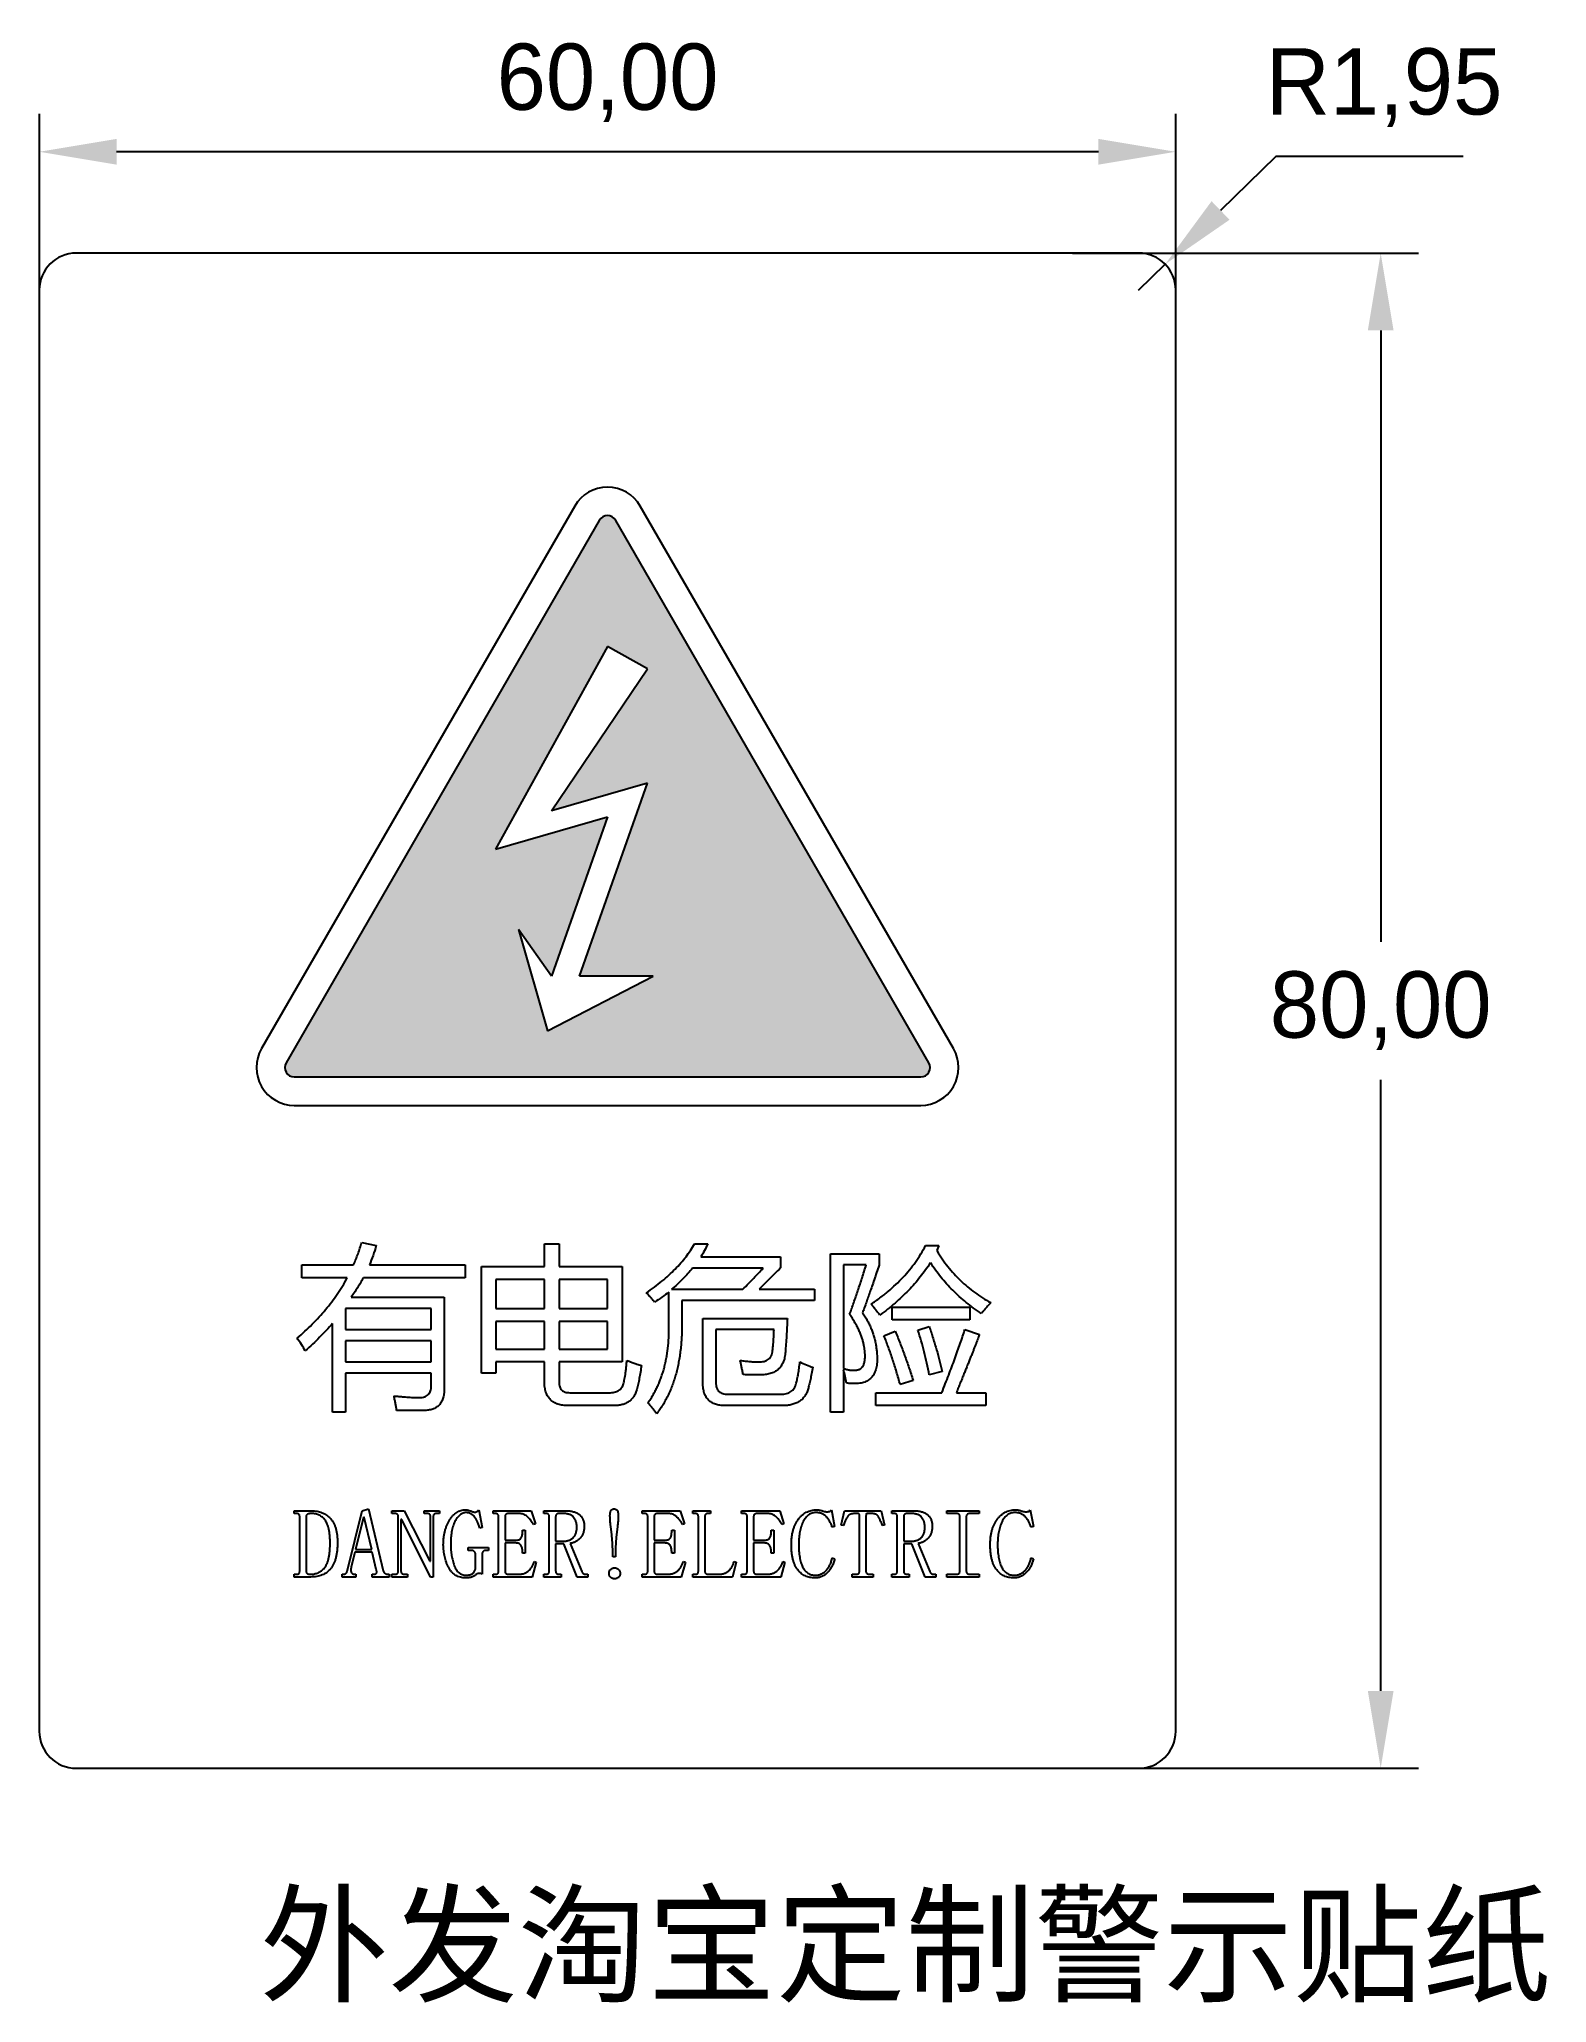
# Model space of a CAD drawing. Header units: millimetres. Extents: x 98 to 177, y -41 to 63.
import ezdxf

# ---------------------------------------------------------------- set-up
doc = ezdxf.new("R2010")
doc.units = ezdxf.units.MM
doc.header["$PDSIZE"] = -1
doc.styles.get("Standard").update_dxf_attribs({"font": ''})
doc.styles.get('Standard').set_extended_font_data('汉仪长仿宋体')
doc.dimstyles.new('ISO-25', dxfattribs={"dimtxt": 2.5, "dimasz": 2.5, "dimexe": 1.25, "dimexo": 0.625, "dimtad": 1, "dimtxsty": 'Standard', "dimcen": 2.5, "dimadec": 0, "dimazin": 0, "dimtfac": 1, "dimtmove": 0, "dimatfit": 3, "dimfxl": 1, "dimarcsym": 0})

msp = doc.modelspace()

# ---------------------------------------------------------------- texts
at = {"color": 6, "insert": (109.365, -35.166), "char_height": 5, "attachment_point": 1}
msp.add_mtext_dynamic_manual_height_columns('外发淘宝定制警示贴纸', width=95.08383, gutter_width=17.5, heights=[0], dxfattribs=at)

# ---------------------------------------------------------------- blocks, each defined once
blk = doc.blocks.new('*D1')
at = {"color": 0, "lineweight": -2, "transparency": 16777216}
for p, q in [((97.74, 46.46), (97.74, 59)), ((157.74, 46.46), (157.74, 59)), ((153.66, 57), (101.82, 57))]:
    blk.add_line(p, q, dxfattribs=at)
at = {"color": 0, "transparency": 16777216}
for points in [[(101.82, 57.68), (101.82, 56.32), (97.74, 57)], [(153.66, 57.68), (153.66, 56.32), (157.74, 57)]]:
    blk.add_solid(points, dxfattribs=at)
at = {"layer": 'Defpoints', "color": 0, "transparency": 16777216}
for p in [(97.74, 57), (97.74, 46.46), (157.74, 46.46)]:
    blk.add_point(p, dxfattribs=at)
at = {"color": 0, "transparency": 16777216, "insert": (127.74, 60.64), "char_height": 3.5, "attachment_point": 5}
blk.add_mtext('60,00', dxfattribs=at)
blk = doc.blocks.new('*D2')
at = {"color": 0, "lineweight": -2, "transparency": 16777216}
for p, q in [((152.29, 51.65), (170.56, 51.65)), ((168.56, 47.57), (168.56, 15.29)), ((168.56, -24.27), (168.56, 8)), ((152.29, -28.35), (170.56, -28.35))]:
    blk.add_line(p, q, dxfattribs=at)
at = {"color": 0, "transparency": 16777216}
for points in [[(167.88, 47.57), (169.24, 47.57), (168.56, 51.65)], [(167.88, -24.27), (169.24, -24.27), (168.56, -28.35)]]:
    blk.add_solid(points, dxfattribs=at)
at = {"layer": 'Defpoints', "color": 0, "transparency": 16777216}
for p in [(152.29, 51.65), (152.29, -28.35), (168.56, -28.35)]:
    blk.add_point(p, dxfattribs=at)
at = {"color": 0, "transparency": 16777216, "insert": (168.56, 11.65), "char_height": 3.5, "attachment_point": 5}
blk.add_mtext('80,00', dxfattribs=at)
blk = doc.blocks.new('*D4')
at = {"color": 0, "lineweight": -2, "transparency": 16777216}
for p, q in [((163.03, 56.75), (160.11, 53.9)), ((172.92, 56.75), (163.03, 56.75)), ((155.78, 49.7), (157.18, 51.06))]:
    blk.add_line(p, q, dxfattribs=at)
at = {"color": 0, "transparency": 16777216}
blk.add_solid([(159.63, 54.39), (160.58, 53.41), (157.18, 51.06)], dxfattribs=at)
at = {"layer": 'Defpoints', "color": 0, "transparency": 16777216}
for p in [(157.18, 51.06), (155.78, 49.7)]:
    blk.add_point(p, dxfattribs=at)
at = {"color": 0, "transparency": 16777216, "insert": (168.74, 60.39), "char_height": 3.5, "attachment_point": 5}
blk.add_mtext('R1,95', dxfattribs=at)

# ---------------------------------------------------------------- dimensions: what is measured, and where the dimension line sits
at = {"color": 6}
dim = msp.add_linear_dim(base=(97.736, 56.997), p1=(157.736, 46.461), p2=(97.736, 46.461), dimstyle='ISO-25', override={"dimtxt": 3.5, "dimasz": 4.08, "dimexe": 2, "dimexo": 0, "dimgap": 1.524, "dimtih": 1, "dimtoh": 1, "dimzin": 0, "dimadec": 2, "dimtzin": 0}, dxfattribs=at)
dim.commit()
dim.dimension.update_dxf_attribs({"geometry": '*D1', "text_midpoint": (127.736, 60.643)})
dim = msp.add_radius_dim(center=(155.784, 49.696), mpoint=(157.184, 51.057), dimstyle='ISO-25', override={"dimtxt": 3.5, "dimasz": 4.08, "dimexe": 2, "dimexo": 0, "dimgap": 1.524, "dimtih": 1, "dimtoh": 1, "dimzin": 0, "dimadec": 2, "dimtzin": 0}, dxfattribs=at)
dim.commit()
dim.dimension.update_dxf_attribs({"geometry": '*D4', "text_midpoint": (168.741, 60.392)})
dim = msp.add_linear_dim(base=(168.56, -28.352), p1=(152.293, 51.648), p2=(152.293, -28.352), angle=90, dimstyle='ISO-25', override={"dimtxt": 3.5, "dimasz": 4.08, "dimexe": 2, "dimexo": 0, "dimgap": 1.524, "dimtih": 1, "dimtoh": 1, "dimzin": 0, "dimadec": 2, "dimtzin": 0}, dxfattribs=at)
dim.commit()
dim.dimension.update_dxf_attribs({"geometry": '*D2', "text_midpoint": (168.56, 11.648)})

# ---------------------------------------------------------------- hatches: boundary and pattern name
at = {"true_color": 0xf8d731}
h = msp.add_hatch(color=40, dxfattribs=at)
h.dxf.hatch_style = 1
h.paths.add_polyline_path([(128.169, 37.539, 0.5773503), (127.303, 37.539), (110.767, 8.898, 0.5773503), (111.2, 8.148), (144.272, 8.148, 0.5773503), (144.705, 8.898)])
h.paths.add_polyline_path([(130.147, 13.478), (124.569, 10.583), (123.033, 15.937), (124.775, 13.478), (127.736, 21.882), (121.815, 20.183), (127.736, 30.87), (129.843, 29.702), (124.775, 22.206), (129.843, 23.66), (126.256, 13.478)], flags=16)

# ---------------------------------------------------------------- linework, layer by layer
at = {"color": 7, "linetype": 'Continuous', "lineweight": 25}
for p, q in [((155.784, 51.648), (99.688, 51.648)), ((97.736, 49.696), (97.736, -26.4)), ((157.736, -26.4), (157.736, 49.696)), ((126.004, 38.289), (109.468, 9.648)), ((127.303, 37.539), (110.767, 8.898)), ((144.705, 8.898), (128.169, 37.539)), ((146.004, 9.648), (129.468, 38.289)), ((127.736, 30.87), (121.815, 20.183)), ((129.843, 29.702), (127.736, 30.87)), ((124.775, 22.206), (129.843, 29.702)), ((129.843, 23.66), (124.775, 22.206)), ((126.256, 13.478), (129.843, 23.66)), ((121.815, 20.183), (127.736, 21.882)), ((127.736, 21.882), (124.775, 13.478)), ((124.775, 13.478), (123.033, 15.937)), ((123.033, 15.937), (124.569, 10.583)), ((124.569, 10.583), (130.147, 13.478)), ((130.147, 13.478), (126.256, 13.478)), ((111.2, 8.148), (144.272, 8.148)), ((111.2, 6.648), (144.272, 6.648)), ((114.762, -0.583), (115.53, -0.754)), ((124.408, -0.669), (125.177, -0.669)), ((124.408, -1.864), (124.408, -0.669)), ((125.177, -0.669), (125.177, -1.864)), ((132.326, -0.669), (133.03, -0.669)), ((144.533, -0.754), (145.238, -0.754)), ((145.238, -0.754), (145.131, -1.022)), ((111.603, -1.778), (114.331, -1.778)), ((111.603, -2.461), (111.603, -1.778)), ((115.171, -1.778), (120.225, -1.778)), ((120.225, -1.778), (120.225, -2.461)), ((121.079, -1.864), (124.408, -1.864)), ((121.079, -7.498), (121.079, -1.864)), ((125.177, -1.864), (128.506, -1.864)), ((128.506, -1.864), (128.506, -6.9)), ((135.954, -1.949), (132.233, -1.949)), ((132.667, -1.352), (136.872, -1.352)), ((136.872, -1.352), (136.872, -1.932)), ((139.518, -1.181), (142.079, -1.181)), ((139.518, -9.547), (139.518, -1.181)), ((140.201, -1.778), (140.201, -7.242)), ((141.396, -1.778), (140.201, -1.778)), ((142.079, -1.181), (142.079, -1.788)), ((113.994, -2.461), (111.603, -2.461)), ((120.225, -2.461), (114.847, -2.461)), ((124.408, -2.547), (121.847, -2.547)), ((121.847, -2.547), (121.847, -4.083)), ((124.408, -4.083), (124.408, -2.547)), ((127.738, -2.547), (125.177, -2.547)), ((125.177, -2.547), (125.177, -4.083)), ((127.738, -4.083), (127.738, -2.547)), ((131.124, -3.059), (134.887, -3.059)), ((135.741, -3.059), (138.664, -3.059)), ((138.664, -3.059), (138.664, -3.657)), ((113.908, -4.083), (113.908, -5.193)), ((118.433, -4.083), (113.908, -4.083)), ((114.199, -3.486), (119.116, -3.486)), ((118.433, -5.193), (118.433, -4.083)), ((119.116, -3.486), (119.116, -8.336)), ((121.847, -4.083), (124.408, -4.083)), ((125.177, -4.083), (127.738, -4.083)), ((130.981, -5.138), (130.981, -3.207)), ((131.664, -3.657), (131.664, -4.972)), ((138.664, -3.657), (131.664, -3.657)), ((142.762, -3.998), (146.859, -3.998)), ((142.762, -4.681), (142.762, -3.998)), ((146.859, -3.998), (146.859, -4.681)), ((113.225, -9.547), (113.225, -4.862)), ((121.847, -4.766), (121.847, -6.217)), ((124.408, -4.766), (121.847, -4.766)), ((124.408, -6.217), (124.408, -4.766)), ((127.738, -4.766), (125.177, -4.766)), ((125.177, -4.766), (125.177, -6.217)), ((127.738, -6.217), (127.738, -4.766)), ((132.774, -4.596), (137.236, -4.596)), ((132.774, -8.021), (132.774, -4.596)), ((146.859, -4.681), (142.762, -4.681)), ((144.128, -5.22), (144.725, -5.022)), ((113.908, -5.193), (118.433, -5.193)), ((118.433, -5.791), (113.908, -5.791)), ((113.908, -5.791), (113.908, -6.9)), ((118.433, -6.9), (118.433, -5.791)), ((121.847, -6.217), (124.408, -6.217)), ((125.177, -6.217), (127.738, -6.217)), ((133.457, -5.193), (133.457, -7.982)), ((136.53, -5.193), (133.457, -5.193)), ((142.335, -5.513), (142.933, -5.278)), ((146.603, -5.193), (147.372, -5.455)), ((113.908, -6.9), (118.433, -6.9)), ((121.847, -6.9), (121.847, -7.498)), ((124.408, -6.9), (121.847, -6.9)), ((124.408, -7.953), (124.408, -6.9)), ((125.177, -6.9), (125.177, -7.966)), ((128.506, -6.9), (125.177, -6.9)), ((118.433, -7.498), (113.908, -7.498)), ((113.908, -7.498), (113.908, -9.547)), ((118.433, -8.152), (118.433, -7.498)), ((121.847, -7.498), (121.079, -7.498)), ((140.201, -7.319), (140.201, -9.547)), ((143.872, -7.87), (143.189, -8.096)), ((145.408, -7.394), (144.725, -7.583)), ((128.066, -9.205), (125.675, -9.205)), ((125.745, -8.522), (127.822, -8.522)), ((136.969, -9.205), (133.949, -9.205)), ((134.103, -8.608), (136.877, -8.608)), ((141.908, -8.522), (145.387, -8.522)), ((141.908, -9.205), (141.908, -8.522)), ((147.713, -9.205), (141.908, -9.205)), ((146.155, -8.522), (147.713, -8.522)), ((147.713, -8.522), (147.713, -9.205)), ((113.908, -9.547), (113.225, -9.547)), ((118.038, -9.461), (116.603, -9.461)), ((140.201, -9.547), (139.518, -9.547)), ((111.194, -14.754), (112.104, -14.754)), ((111.194, -14.9), (111.194, -14.754)), ((111.311, -14.9), (111.194, -14.9)), ((111.486, -17.947), (111.486, -15.062)), ((111.826, -15.062), (111.826, -17.947)), ((114.009, -17.884), (114.789, -14.759)), ((114.855, -15.098), (114.436, -16.796)), ((114.789, -14.759), (115.115, -14.657)), ((114.893, -15.107), (114.855, -15.098)), ((115.295, -16.796), (114.893, -15.107)), ((115.115, -14.657), (115.894, -17.921)), ((116.347, -14.754), (117.005, -14.754)), ((116.347, -14.9), (116.347, -14.754)), ((116.483, -14.9), (116.347, -14.9)), ((116.687, -17.947), (116.687, -15.062)), ((116.833, -15.223), (116.833, -17.947)), ((116.873, -15.223), (116.833, -15.223)), ((118.4, -18.254), (116.873, -15.223)), ((117.005, -14.754), (118.349, -17.423)), ((118.049, -14.754), (118.875, -14.754)), ((118.049, -14.9), (118.049, -14.754)), ((118.209, -14.9), (118.049, -14.9)), ((118.389, -17.423), (118.389, -15.062)), ((118.535, -15.063), (118.535, -18.254)), ((118.875, -14.9), (118.715, -14.9)), ((118.875, -14.754), (118.875, -14.9)), ((120.941, -14.706), (121.111, -15.637)), ((121.694, -14.754), (123.705, -14.754)), ((121.694, -14.9), (121.694, -14.754)), ((121.798, -14.9), (121.694, -14.9)), ((121.986, -17.947), (121.986, -15.062)), ((122.326, -15.061), (122.326, -16.31)), ((123.077, -14.9), (122.509, -14.9)), ((123.705, -14.754), (123.93, -15.443)), ((123.93, -15.443), (123.829, -15.484)), ((124.368, -14.754), (125.529, -14.754)), ((124.368, -14.9), (124.368, -14.754)), ((124.485, -14.9), (124.368, -14.9)), ((124.66, -17.947), (124.66, -15.062)), ((125, -15.06), (125, -16.359)), ((125.392, -14.9), (125.176, -14.9)), ((129.569, -14.754), (131.58, -14.754)), ((129.569, -14.9), (129.569, -14.754)), ((129.673, -14.9), (129.569, -14.9)), ((129.861, -17.947), (129.861, -15.062)), ((130.201, -15.061), (130.201, -16.31)), ((130.952, -14.9), (130.384, -14.9)), ((131.58, -14.754), (131.805, -15.443)), ((131.805, -15.443), (131.704, -15.484)), ((132.243, -14.754), (133.167, -14.754)), ((132.243, -14.9), (132.243, -14.754)), ((132.36, -14.9), (132.243, -14.9)), ((132.535, -17.947), (132.535, -15.062)), ((132.875, -15.062), (132.875, -17.947)), ((133.167, -14.9), (133.039, -14.9)), ((133.167, -14.754), (133.167, -14.9)), ((134.819, -14.754), (136.83, -14.754)), ((134.819, -14.9), (134.819, -14.754)), ((134.923, -14.9), (134.819, -14.9)), ((135.111, -17.947), (135.111, -15.062)), ((135.451, -15.061), (135.451, -16.31)), ((136.202, -14.9), (135.634, -14.9)), ((136.83, -14.754), (137.055, -15.443)), ((137.055, -15.443), (136.954, -15.484)), ((139.559, -14.706), (139.729, -15.589)), ((140.069, -15.512), (140.253, -14.754)), ((140.191, -15.532), (140.069, -15.512)), ((140.253, -14.754), (142.191, -14.754)), ((141.042, -17.946), (141.042, -15.103)), ((141.382, -15.124), (141.382, -17.946)), ((142.191, -14.754), (142.354, -15.512)), ((142.354, -15.512), (142.253, -15.532)), ((142.743, -14.754), (143.904, -14.754)), ((142.743, -14.9), (142.743, -14.754)), ((142.86, -14.9), (142.743, -14.9)), ((143.035, -17.947), (143.035, -15.062)), ((143.375, -15.06), (143.375, -16.359)), ((143.767, -14.9), (143.551, -14.9)), ((145.66, -14.754), (147.361, -14.754)), ((145.66, -14.9), (145.66, -14.754)), ((146.149, -14.9), (145.66, -14.9)), ((146.34, -17.947), (146.34, -15.062)), ((146.68, -15.062), (146.68, -17.947)), ((147.361, -14.9), (146.872, -14.9)), ((147.361, -14.754), (147.361, -14.9)), ((150.059, -14.706), (150.229, -15.589)), ((121.111, -15.637), (120.992, -15.678)), ((122.326, -16.31), (122.885, -16.31)), ((122.326, -16.456), (122.326, -17.949)), ((122.885, -16.456), (122.326, -16.456)), ((123.25, -15.775), (123.396, -15.775)), ((123.25, -15.898), (123.25, -15.775)), ((123.396, -15.775), (123.396, -16.991)), ((125, -16.359), (125.431, -16.359)), ((125, -16.504), (125, -17.948)), ((125.424, -16.504), (125, -16.504)), ((126.14, -18.254), (125.424, -16.504)), ((125.769, -16.48), (126.377, -17.968)), ((130.201, -16.31), (130.76, -16.31)), ((130.201, -16.456), (130.201, -17.949)), ((130.76, -16.456), (130.201, -16.456)), ((131.125, -15.775), (131.271, -15.775)), ((131.125, -15.898), (131.125, -15.775)), ((131.271, -15.775), (131.271, -16.991)), ((135.451, -16.31), (136.01, -16.31)), ((135.451, -16.456), (135.451, -17.949)), ((136.01, -16.456), (135.451, -16.456)), ((136.375, -15.775), (136.521, -15.775)), ((136.375, -15.898), (136.375, -15.775)), ((136.521, -15.775), (136.521, -16.991)), ((139.729, -15.589), (139.605, -15.629)), ((143.375, -16.359), (143.806, -16.359)), ((143.375, -16.504), (143.375, -17.948)), ((143.799, -16.504), (143.375, -16.504)), ((144.515, -18.254), (143.799, -16.504)), ((144.144, -16.48), (144.752, -17.968)), ((150.229, -15.589), (150.105, -15.629)), ((114.401, -16.942), (114.206, -17.731)), ((115.31, -16.942), (114.401, -16.942)), ((114.436, -16.796), (115.295, -16.796)), ((115.529, -17.862), (115.31, -16.942)), ((118.349, -17.423), (118.389, -17.423)), ((120.382, -16.699), (121.451, -16.699)), ((120.382, -16.845), (120.382, -16.699)), ((120.512, -16.845), (120.382, -16.845)), ((120.771, -17.788), (120.771, -17.091)), ((121.111, -17.071), (121.111, -18.101)), ((121.451, -16.845), (121.345, -16.845)), ((121.451, -16.699), (121.451, -16.845)), ((123.25, -16.991), (123.25, -16.912)), ((123.396, -16.991), (123.25, -16.991)), ((123.979, -17.468), (123.757, -18.254)), ((123.878, -17.428), (123.979, -17.468)), ((128.014, -17.185), (128.014, -16.978)), ((128.16, -17.185), (128.014, -17.185)), ((128.16, -16.978), (128.16, -17.185)), ((131.125, -16.991), (131.125, -16.912)), ((131.271, -16.991), (131.125, -16.991)), ((131.854, -17.468), (131.632, -18.254)), ((131.753, -17.428), (131.854, -17.468)), ((134.528, -17.468), (134.344, -18.254)), ((134.424, -17.428), (134.528, -17.468)), ((136.375, -16.991), (136.375, -16.912)), ((136.521, -16.991), (136.375, -16.991)), ((137.104, -17.468), (136.882, -18.254)), ((137.003, -17.428), (137.104, -17.468)), ((139.605, -17.234), (139.729, -17.297)), ((150.105, -17.234), (150.229, -17.297)), ((111.194, -18.109), (111.322, -18.109)), ((111.194, -18.254), (111.194, -18.109)), ((112.056, -18.254), (111.194, -18.254)), ((113.722, -18.109), (113.784, -18.109)), ((113.722, -18.254), (113.722, -18.109)), ((114.452, -18.254), (113.722, -18.254)), ((114.391, -18.109), (114.452, -18.109)), ((114.452, -18.109), (114.452, -18.254)), ((115.304, -18.109), (115.386, -18.109)), ((115.304, -18.254), (115.304, -18.109)), ((116.201, -18.254), (115.304, -18.254)), ((116.14, -18.109), (116.201, -18.109)), ((116.201, -18.109), (116.201, -18.254)), ((116.347, -18.109), (116.507, -18.109)), ((116.347, -18.254), (116.347, -18.109)), ((117.174, -18.254), (116.347, -18.254)), ((117.013, -18.109), (117.174, -18.109)), ((117.174, -18.109), (117.174, -18.254)), ((118.535, -18.254), (118.4, -18.254)), ((121.694, -18.109), (121.811, -18.109)), ((121.694, -18.254), (121.694, -18.109)), ((123.757, -18.254), (121.694, -18.254)), ((122.508, -18.109), (123.032, -18.109)), ((124.368, -18.109), (124.485, -18.109)), ((124.368, -18.254), (124.368, -18.109)), ((125.292, -18.254), (124.368, -18.254)), ((125.175, -18.109), (125.292, -18.109)), ((125.292, -18.109), (125.292, -18.254)), ((126.701, -18.254), (126.14, -18.254)), ((126.58, -18.109), (126.701, -18.109)), ((126.701, -18.109), (126.701, -18.254)), ((129.569, -18.109), (129.686, -18.109)), ((129.569, -18.254), (129.569, -18.109)), ((131.632, -18.254), (129.569, -18.254)), ((130.383, -18.109), (130.907, -18.109)), ((132.243, -18.109), (132.371, -18.109)), ((132.243, -18.254), (132.243, -18.109)), ((134.344, -18.254), (132.243, -18.254)), ((133.061, -18.109), (133.619, -18.109)), ((134.819, -18.109), (134.936, -18.109)), ((134.819, -18.254), (134.819, -18.109)), ((136.882, -18.254), (134.819, -18.254)), ((135.633, -18.109), (136.157, -18.109)), ((140.653, -18.109), (140.847, -18.109)), ((140.653, -18.254), (140.653, -18.109)), ((141.771, -18.254), (140.653, -18.254)), ((141.576, -18.109), (141.771, -18.109)), ((141.771, -18.109), (141.771, -18.254)), ((142.743, -18.109), (142.86, -18.109)), ((142.743, -18.254), (142.743, -18.109)), ((143.667, -18.254), (142.743, -18.254)), ((143.55, -18.109), (143.667, -18.109)), ((143.667, -18.109), (143.667, -18.254)), ((145.076, -18.254), (144.515, -18.254)), ((144.955, -18.109), (145.076, -18.109)), ((145.076, -18.109), (145.076, -18.254)), ((145.66, -18.109), (146.149, -18.109)), ((145.66, -18.254), (145.66, -18.109)), ((147.361, -18.254), (145.66, -18.254)), ((146.872, -18.109), (147.361, -18.109)), ((147.361, -18.109), (147.361, -18.254)), ((99.688, -28.352), (155.784, -28.352))]:
    msp.add_line(p, q, dxfattribs=at)
for centre, radius, start, end in [((99.688, 49.696), 1.952, 90, 180), ((155.784, 49.696), 1.952, 0, 90), ((127.736, 37.289), 2, 30, 150), ((127.736, 37.289), 0.5, 30, 150), ((111.2, 8.648), 2, 150, 270), ((144.272, 8.648), 2, 270, 30), ((111.2, 8.648), 0.5, 150, 270), ((144.272, 8.648), 0.5, 270, 30), ((99.688, -26.4), 1.952, 180, 270), ((155.784, -26.4), 1.952, 270, 0)]:
    msp.add_arc(centre, radius, start, end, dxfattribs=at)
for points, knots in [([(114.331, -1.778), (114.412, -1.583), (114.574, -1.191), (114.699, -0.786), (114.762, -0.583)], [0, 0, 0, 0, 0.4998684, 1, 1, 1, 1]), ([(115.53, -0.754), (115.475, -0.927), (115.364, -1.271), (115.236, -1.61), (115.171, -1.778)], [0, 0, 0, 0, 0.5008386, 1, 1, 1, 1]), ([(129.786, -3.251), (129.93, -3.15), (130.211, -2.951), (130.609, -2.639), (130.974, -2.322), (131.308, -2.001), (131.611, -1.676), (131.882, -1.347), (132.122, -1.013), (132.259, -0.782), (132.326, -0.669)], [0, 0, 0, 0, 0.144424, 0.2827917, 0.4148156, 0.5416268, 0.6628152, 0.7795719, 0.8916464, 1, 1, 1, 1]), ([(133.03, -0.669), (132.975, -0.784), (132.863, -1.016), (132.733, -1.239), (132.667, -1.352)], [0, 0, 0, 0, 0.4950528, 1, 1, 1, 1]), ([(141.652, -3.849), (141.81, -3.74), (142.12, -3.526), (142.557, -3.177), (142.964, -2.815), (143.341, -2.436), (143.687, -2.04), (144, -1.628), (144.287, -1.202), (144.451, -0.903), (144.533, -0.754)], [0, 0, 0, 0, 0.1341809, 0.2646133, 0.3922047, 0.5171603, 0.6397532, 0.7607088, 0.8807259, 1, 1, 1, 1]), ([(145.131, -1.022), (145.222, -1.168), (145.402, -1.457), (145.704, -1.866), (146.027, -2.249), (146.372, -2.605), (146.739, -2.935), (147.126, -3.24), (147.536, -3.519), (147.824, -3.682), (147.969, -3.763)], [0, 0, 0, 0, 0.1290351, 0.2558714, 0.3812362, 0.5049836, 0.6281733, 0.7513625, 0.8751969, 1, 1, 1, 1]), ([(132.233, -1.949), (132.15, -2.044), (131.984, -2.237), (131.714, -2.514), (131.429, -2.792), (131.227, -2.969), (131.124, -3.059)], [0, 0, 0, 0, 0.2401615, 0.4865079, 0.7394505, 1, 1, 1, 1]), ([(134.887, -3.059), (134.985, -2.959), (135.176, -2.764), (135.452, -2.478), (135.71, -2.209), (135.875, -2.034), (135.954, -1.949)], [0, 0, 0, 0, 0.273855, 0.5318006, 0.7738455, 1, 1, 1, 1]), ([(136.872, -1.932), (136.769, -2.035), (136.568, -2.236), (136.276, -2.526), (136.003, -2.798), (135.826, -2.974), (135.741, -3.059)], [0, 0, 0, 0, 0.2740691, 0.5321909, 0.7737741, 1, 1, 1, 1]), ([(140.521, -4.382), (140.595, -4.178), (140.744, -3.762), (140.962, -3.123), (141.181, -2.46), (141.324, -2.008), (141.396, -1.778)], [0, 0, 0, 0, 0.2371313, 0.482972, 0.7370975, 1, 1, 1, 1]), ([(142.079, -1.788), (142.034, -1.92), (141.947, -2.176), (141.821, -2.55), (141.7, -2.899), (141.589, -3.225), (141.481, -3.526), (141.383, -3.805), (141.291, -4.059), (141.232, -4.221), (141.204, -4.298)], [0, 0, 0, 0, 0.1573938, 0.3057433, 0.4447354, 0.5742084, 0.6944934, 0.8057334, 0.9076249, 1, 1, 1, 1]), ([(144.788, -1.661), (144.703, -1.788), (144.532, -2.044), (144.253, -2.414), (143.95, -2.772), (143.628, -3.124), (143.282, -3.464), (142.917, -3.796), (142.528, -4.118), (142.257, -4.322), (142.12, -4.425)], [0, 0, 0, 0, 0.118774, 0.2386067, 0.3599362, 0.483359, 0.6086308, 0.7364883, 0.8669702, 1, 1, 1, 1]), ([(147.474, -4.339), (147.337, -4.246), (147.066, -4.06), (146.679, -3.759), (146.311, -3.447), (145.966, -3.117), (145.638, -2.777), (145.334, -2.419), (145.048, -2.048), (144.875, -1.79), (144.788, -1.661)], [0, 0, 0, 0, 0.1303816, 0.2583299, 0.3846354, 0.5093609, 0.6330874, 0.7556814, 0.8779667, 1, 1, 1, 1]), ([(111.347, -5.641), (111.486, -5.522), (111.76, -5.285), (112.148, -4.91), (112.515, -4.527), (112.857, -4.133), (113.177, -3.731), (113.473, -3.318), (113.748, -2.897), (113.912, -2.606), (113.994, -2.461)], [0, 0, 0, 0, 0.1319798, 0.2614498, 0.3886629, 0.5140977, 0.6373202, 0.7593032, 0.880065, 1, 1, 1, 1]), ([(114.847, -2.461), (114.746, -2.636), (114.544, -2.986), (114.314, -3.319), (114.199, -3.486)], [0, 0, 0, 0, 0.4981781, 1, 1, 1, 1]), ([(130.218, -3.742), (130.195, -3.71), (130.143, -3.638), (130.046, -3.526), (129.926, -3.393), (129.835, -3.301), (129.786, -3.251)], [0, 0, 0, 0, 0.1805244, 0.4074949, 0.6801035, 1, 1, 1, 1]), ([(130.981, -3.207), (130.859, -3.299), (130.61, -3.485), (130.351, -3.655), (130.218, -3.742)], [0, 0, 0, 0, 0.4915085, 1, 1, 1, 1]), ([(142.12, -4.425), (142.09, -4.383), (142.024, -4.294), (141.914, -4.157), (141.79, -4.005), (141.7, -3.903), (141.652, -3.849)], [0, 0, 0, 0, 0.2104817, 0.4469218, 0.709751, 1, 1, 1, 1]), ([(147.969, -3.763), (147.922, -3.817), (147.83, -3.919), (147.7, -4.067), (147.583, -4.207), (147.509, -4.297), (147.474, -4.339)], [0, 0, 0, 0, 0.2823046, 0.5411413, 0.7816975, 1, 1, 1, 1]), ([(113.225, -4.862), (113.114, -4.987), (112.89, -5.237), (112.537, -5.601), (112.167, -5.957), (111.909, -6.187), (111.779, -6.303)], [0, 0, 0, 0, 0.2450377, 0.4930484, 0.7447697, 1, 1, 1, 1]), ([(129.872, -9.056), (129.917, -8.991), (130.009, -8.86), (130.133, -8.655), (130.251, -8.446), (130.359, -8.229), (130.459, -8.006), (130.55, -7.776), (130.633, -7.541), (130.706, -7.298), (130.771, -7.051), (130.827, -6.796), (130.875, -6.535), (130.914, -6.268), (130.945, -5.995), (130.965, -5.715), (130.98, -5.429), (130.981, -5.236), (130.981, -5.138)], [0, 0, 0, 0, 0.0577429, 0.1156116, 0.1736129, 0.2319819, 0.2909783, 0.3505824, 0.4110214, 0.4719847, 0.533971, 0.5966794, 0.6608998, 0.7260267, 0.7925054, 0.8600557, 0.9294175, 1, 1, 1, 1]), ([(131.664, -4.972), (131.663, -5.092), (131.662, -5.329), (131.645, -5.68), (131.62, -6.022), (131.584, -6.356), (131.538, -6.679), (131.48, -6.993), (131.414, -7.299), (131.336, -7.595), (131.248, -7.882), (131.149, -8.16), (131.042, -8.429), (130.921, -8.688), (130.792, -8.938), (130.653, -9.18), (130.502, -9.41), (130.394, -9.558), (130.34, -9.632)], [0, 0, 0, 0, 0.0730269, 0.1442268, 0.2139196, 0.281654, 0.3480492, 0.4126579, 0.4760478, 0.5381007, 0.5989234, 0.6586289, 0.7172353, 0.7750716, 0.832283, 0.8885034, 0.9443858, 1, 1, 1, 1]), ([(137.236, -4.596), (137.228, -4.754), (137.213, -5.064), (137.188, -5.518), (137.16, -5.952), (137.138, -6.234), (137.128, -6.372)], [0, 0, 0, 0, 0.2671047, 0.5230248, 0.7670671, 1, 1, 1, 1]), ([(141.277, -6.016), (141.265, -5.956), (141.239, -5.833), (141.183, -5.647), (141.112, -5.454), (141.025, -5.252), (140.922, -5.044), (140.802, -4.83), (140.67, -4.606), (140.572, -4.458), (140.521, -4.382)], [0, 0, 0, 0, 0.101054, 0.2077036, 0.3213165, 0.4422982, 0.5703245, 0.7057053, 0.8489522, 1, 1, 1, 1]), ([(141.204, -4.298), (141.251, -4.368), (141.343, -4.507), (141.466, -4.722), (141.575, -4.939), (141.671, -5.16), (141.755, -5.382), (141.822, -5.608), (141.878, -5.837), (141.903, -5.991), (141.915, -6.068)], [0, 0, 0, 0, 0.1313236, 0.2592629, 0.385746, 0.5105387, 0.6340229, 0.7563912, 0.8782873, 1, 1, 1, 1]), ([(144.725, -5.022), (144.794, -5.233), (144.927, -5.645), (145.111, -6.251), (145.269, -6.831), (145.363, -7.21), (145.408, -7.394)], [0, 0, 0, 0, 0.2694667, 0.5256921, 0.7693623, 1, 1, 1, 1]), ([(111.779, -6.303), (111.713, -6.194), (111.575, -5.969), (111.425, -5.753), (111.347, -5.641)], [0, 0, 0, 0, 0.4837092, 1, 1, 1, 1]), ([(136.457, -6.299), (136.464, -6.221), (136.48, -6.056), (136.5, -5.794), (136.517, -5.504), (136.526, -5.3), (136.53, -5.193)], [0, 0, 0, 0, 0.2114827, 0.4480492, 0.7108681, 1, 1, 1, 1]), ([(140.881, -7.327), (140.906, -7.324), (140.955, -7.318), (141.023, -7.294), (141.085, -7.264), (141.14, -7.223), (141.189, -7.173), (141.23, -7.113), (141.265, -7.045), (141.293, -6.967), (141.314, -6.879), (141.328, -6.783), (141.336, -6.677), (141.337, -6.563), (141.333, -6.439), (141.32, -6.307), (141.304, -6.164), (141.286, -6.067), (141.277, -6.016)], [0, 0, 0, 0, 0.0490659, 0.0947513, 0.1392418, 0.1831907, 0.227849, 0.2744106, 0.323932, 0.3772939, 0.4352022, 0.4982104, 0.5667481, 0.6411497, 0.7207789, 0.8076361, 0.9000211, 1, 1, 1, 1]), ([(141.915, -6.068), (141.925, -6.138), (141.945, -6.274), (141.966, -6.473), (141.974, -6.66), (141.973, -6.836), (141.961, -6.999), (141.939, -7.151), (141.906, -7.291), (141.862, -7.42), (141.808, -7.536), (141.741, -7.64), (141.667, -7.733), (141.579, -7.812), (141.482, -7.881), (141.374, -7.937), (141.256, -7.982), (141.172, -8.001), (141.129, -8.01)], [0, 0, 0, 0, 0.090529, 0.175513, 0.255035, 0.3293788, 0.3993671, 0.4642155, 0.525468, 0.58254, 0.6371197, 0.6889142, 0.7393446, 0.7891613, 0.8392328, 0.8905086, 0.9438439, 1, 1, 1, 1]), ([(143.189, -8.096), (143.125, -7.869), (143.001, -7.421), (142.795, -6.764), (142.574, -6.129), (142.414, -5.717), (142.335, -5.513)], [0, 0, 0, 0, 0.2594196, 0.512118, 0.7592171, 1, 1, 1, 1]), ([(142.933, -5.278), (143.017, -5.488), (143.186, -5.911), (143.428, -6.552), (143.656, -7.206), (143.8, -7.648), (143.872, -7.87)], [0, 0, 0, 0, 0.2462278, 0.4948433, 0.7459031, 1, 1, 1, 1]), ([(144.725, -7.583), (144.686, -7.379), (144.608, -6.973), (144.466, -6.374), (144.309, -5.79), (144.188, -5.409), (144.128, -5.22)], [0, 0, 0, 0, 0.2564689, 0.508034, 0.7561753, 1, 1, 1, 1]), ([(145.387, -8.522), (145.449, -8.365), (145.572, -8.055), (145.749, -7.598), (145.916, -7.157), (146.074, -6.733), (146.22, -6.325), (146.358, -5.933), (146.485, -5.558), (146.565, -5.313), (146.603, -5.193)], [0, 0, 0, 0, 0.143575, 0.281986, 0.4147526, 0.5423672, 0.6647083, 0.7819136, 0.8935145, 1, 1, 1, 1]), ([(147.372, -5.455), (147.357, -5.496), (147.326, -5.58), (147.274, -5.711), (147.222, -5.853), (147.162, -6.002), (147.102, -6.162), (147.034, -6.33), (146.966, -6.508), (146.889, -6.694), (146.814, -6.892), (146.73, -7.097), (146.645, -7.312), (146.554, -7.535), (146.461, -7.77), (146.362, -8.012), (146.261, -8.264), (146.191, -8.435), (146.155, -8.522)], [0, 0, 0, 0, 0.0396401, 0.0821205, 0.1279096, 0.1765427, 0.2284824, 0.2832688, 0.3409837, 0.4019239, 0.4661679, 0.5332624, 0.6032838, 0.6765328, 0.7527081, 0.8321119, 0.9144414, 1, 1, 1, 1]), ([(128.558, -8.109), (128.57, -8.069), (128.595, -7.987), (128.624, -7.856), (128.654, -7.713), (128.681, -7.557), (128.704, -7.389), (128.728, -7.209), (128.745, -7.016), (128.756, -6.884), (128.762, -6.815)], [0, 0, 0, 0, 0.0942382, 0.1965492, 0.3075761, 0.4282166, 0.5575799, 0.6958739, 0.8429218, 1, 1, 1, 1]), ([(128.762, -6.815), (128.811, -6.836), (128.919, -6.882), (129.097, -6.946), (129.303, -7.021), (129.451, -7.069), (129.53, -7.094)], [0, 0, 0, 0, 0.1960208, 0.4293527, 0.6961322, 1, 1, 1, 1]), ([(129.53, -7.094), (129.512, -7.211), (129.477, -7.438), (129.419, -7.765), (129.356, -8.065), (129.31, -8.255), (129.287, -8.346)], [0, 0, 0, 0, 0.279369, 0.5395082, 0.779725, 1, 1, 1, 1]), ([(134.738, -6.815), (134.829, -6.827), (135.004, -6.849), (135.256, -6.874), (135.488, -6.892), (135.637, -6.898), (135.707, -6.9)], [0, 0, 0, 0, 0.2828597, 0.5430294, 0.7820138, 1, 1, 1, 1]), ([(134.892, -7.566), (134.881, -7.495), (134.858, -7.357), (134.819, -7.161), (134.782, -6.981), (134.752, -6.869), (134.738, -6.815)], [0, 0, 0, 0, 0.2821525, 0.5443989, 0.7828015, 1, 1, 1, 1]), ([(135.707, -6.9), (135.761, -6.899), (135.864, -6.897), (136.008, -6.871), (136.133, -6.826), (136.24, -6.76), (136.325, -6.671), (136.392, -6.565), (136.437, -6.438), (136.45, -6.347), (136.457, -6.299)], [0, 0, 0, 0, 0.1497304, 0.2842644, 0.4054856, 0.5193315, 0.6294604, 0.7433063, 0.8656876, 1, 1, 1, 1]), ([(137.128, -6.372), (137.124, -6.422), (137.117, -6.519), (137.093, -6.658), (137.06, -6.788), (137.017, -6.908), (136.964, -7.018), (136.902, -7.12), (136.83, -7.211), (136.748, -7.292), (136.656, -7.363), (136.556, -7.425), (136.444, -7.475), (136.323, -7.516), (136.193, -7.548), (136.054, -7.571), (135.905, -7.583), (135.803, -7.583), (135.75, -7.583)], [0, 0, 0, 0, 0.072006, 0.139594, 0.2037391, 0.2643034, 0.3233038, 0.3796448, 0.4352496, 0.490041, 0.5452498, 0.6015909, 0.6600466, 0.7210024, 0.7849907, 0.8524724, 0.923786, 1, 1, 1, 1]), ([(137.705, -8.024), (137.724, -7.945), (137.763, -7.779), (137.811, -7.513), (137.856, -7.217), (137.882, -7.009), (137.896, -6.9)], [0, 0, 0, 0, 0.2112053, 0.4492143, 0.7108686, 1, 1, 1, 1]), ([(137.896, -6.9), (138.013, -6.954), (138.237, -7.056), (138.468, -7.139), (138.579, -7.179)], [0, 0, 0, 0, 0.5212362, 1, 1, 1, 1]), ([(138.579, -7.179), (138.557, -7.295), (138.516, -7.513), (138.452, -7.819), (138.391, -8.084), (138.346, -8.246), (138.326, -8.321)], [0, 0, 0, 0, 0.30185, 0.5685999, 0.801716, 1, 1, 1, 1]), ([(140.201, -7.242), (140.257, -7.26), (140.368, -7.296), (140.539, -7.326), (140.71, -7.34), (140.824, -7.331), (140.881, -7.327)], [0, 0, 0, 0, 0.2558712, 0.5049919, 0.7526653, 1, 1, 1, 1]), ([(117.808, -8.778), (117.857, -8.777), (117.95, -8.774), (118.079, -8.745), (118.189, -8.695), (118.28, -8.625), (118.349, -8.533), (118.4, -8.423), (118.428, -8.294), (118.431, -8.201), (118.433, -8.152)], [0, 0, 0, 0, 0.1449983, 0.2732787, 0.3892299, 0.4997637, 0.6094882, 0.7254394, 0.8550017, 1, 1, 1, 1]), ([(125.675, -9.205), (125.624, -9.204), (125.525, -9.202), (125.381, -9.187), (125.246, -9.164), (125.122, -9.129), (125.008, -9.085), (124.903, -9.032), (124.809, -8.967), (124.724, -8.893), (124.649, -8.81), (124.585, -8.716), (124.53, -8.613), (124.484, -8.5), (124.45, -8.377), (124.426, -8.244), (124.411, -8.102), (124.409, -8.004), (124.408, -7.953)], [0, 0, 0, 0, 0.0750964, 0.1459437, 0.2122542, 0.2752749, 0.3347813, 0.3919887, 0.4473805, 0.501959, 0.5564828, 0.6118746, 0.6688059, 0.7279462, 0.7903386, 0.8560069, 0.9255558, 1, 1, 1, 1]), ([(125.177, -7.966), (125.178, -8.01), (125.181, -8.092), (125.208, -8.207), (125.252, -8.306), (125.316, -8.386), (125.399, -8.449), (125.499, -8.492), (125.616, -8.517), (125.7, -8.521), (125.745, -8.522)], [0, 0, 0, 0, 0.143897, 0.2703629, 0.386363, 0.4968412, 0.6055185, 0.7241877, 0.8531811, 1, 1, 1, 1]), ([(127.822, -8.522), (127.87, -8.521), (127.961, -8.519), (128.091, -8.501), (128.206, -8.468), (128.307, -8.422), (128.394, -8.365), (128.464, -8.292), (128.522, -8.207), (128.546, -8.142), (128.558, -8.109)], [0, 0, 0, 0, 0.158499, 0.3007249, 0.432021, 0.5514089, 0.6644441, 0.7732949, 0.8842964, 1, 1, 1, 1]), ([(133.949, -9.205), (133.902, -9.205), (133.81, -9.204), (133.677, -9.188), (133.552, -9.167), (133.437, -9.132), (133.33, -9.092), (133.233, -9.041), (133.145, -8.98), (133.066, -8.911), (132.998, -8.831), (132.937, -8.743), (132.886, -8.645), (132.845, -8.537), (132.813, -8.421), (132.791, -8.296), (132.775, -8.162), (132.775, -8.069), (132.774, -8.021)], [0, 0, 0, 0, 0.0745895, 0.1439997, 0.2098782, 0.2722858, 0.3320708, 0.388801, 0.4438898, 0.4986914, 0.5530348, 0.608698, 0.6660454, 0.7258304, 0.7880471, 0.8546112, 0.9247139, 1, 1, 1, 1]), ([(133.457, -7.982), (133.459, -8.031), (133.463, -8.124), (133.492, -8.254), (133.543, -8.364), (133.615, -8.455), (133.709, -8.525), (133.823, -8.575), (133.957, -8.603), (134.052, -8.606), (134.103, -8.608)], [0, 0, 0, 0, 0.1427844, 0.2690283, 0.3848589, 0.4944438, 0.6044866, 0.7221334, 0.8534274, 1, 1, 1, 1]), ([(135.75, -7.583), (135.696, -7.583), (135.576, -7.582), (135.378, -7.58), (135.147, -7.574), (134.981, -7.569), (134.892, -7.566)], [0, 0, 0, 0, 0.1896966, 0.4198335, 0.6904467, 1, 1, 1, 1]), ([(136.877, -8.608), (136.931, -8.606), (137.035, -8.603), (137.183, -8.577), (137.313, -8.529), (137.426, -8.465), (137.525, -8.383), (137.603, -8.28), (137.666, -8.159), (137.692, -8.07), (137.705, -8.024)], [0, 0, 0, 0, 0.1472693, 0.2808229, 0.403966, 0.5205601, 0.634285, 0.7485451, 0.8692822, 1, 1, 1, 1]), ([(140.36, -8.018), (140.336, -7.901), (140.289, -7.667), (140.23, -7.436), (140.201, -7.319)], [0, 0, 0, 0, 0.4981459, 1, 1, 1, 1]), ([(141.129, -8.01), (141.079, -8.019), (140.969, -8.039), (140.79, -8.046), (140.583, -8.04), (140.437, -8.026), (140.36, -8.018)], [0, 0, 0, 0, 0.1992311, 0.4308647, 0.6967976, 1, 1, 1, 1]), ([(116.469, -8.693), (116.537, -8.7), (116.669, -8.713), (116.862, -8.73), (117.045, -8.745), (117.217, -8.757), (117.379, -8.767), (117.531, -8.773), (117.673, -8.778), (117.764, -8.778), (117.808, -8.778)], [0, 0, 0, 0, 0.1517622, 0.2964134, 0.4329759, 0.561463, 0.6828827, 0.796263, 0.9016277, 1, 1, 1, 1]), ([(116.603, -9.461), (116.594, -9.405), (116.577, -9.288), (116.548, -9.103), (116.509, -8.904), (116.483, -8.765), (116.469, -8.693)], [0, 0, 0, 0, 0.2179323, 0.4569322, 0.7179064, 1, 1, 1, 1]), ([(119.116, -8.336), (119.115, -8.381), (119.114, -8.469), (119.1, -8.597), (119.081, -8.717), (119.051, -8.827), (119.013, -8.928), (118.966, -9.021), (118.911, -9.106), (118.848, -9.182), (118.775, -9.247), (118.694, -9.305), (118.606, -9.355), (118.509, -9.393), (118.403, -9.424), (118.288, -9.446), (118.166, -9.46), (118.081, -9.461), (118.038, -9.461)], [0, 0, 0, 0, 0.0761372, 0.1481523, 0.2154935, 0.2788391, 0.3395322, 0.397259, 0.4533422, 0.5078907, 0.5622961, 0.6173727, 0.673827, 0.7317415, 0.7931323, 0.8585403, 0.926846, 1, 1, 1, 1]), ([(129.287, -8.346), (129.267, -8.414), (129.227, -8.545), (129.134, -8.723), (129.015, -8.872), (128.873, -8.997), (128.704, -9.09), (128.513, -9.159), (128.297, -9.198), (128.145, -9.203), (128.066, -9.205)], [0, 0, 0, 0, 0.1305689, 0.2518648, 0.3672687, 0.4810975, 0.5977508, 0.7205861, 0.8539471, 1, 1, 1, 1]), ([(130.34, -9.632), (130.308, -9.587), (130.241, -9.495), (130.131, -9.354), (130.007, -9.206), (129.918, -9.107), (129.872, -9.056)], [0, 0, 0, 0, 0.22229069, 0.46148526, 0.72147941, 1, 1, 1, 1]), ([(138.326, -8.321), (138.304, -8.391), (138.263, -8.525), (138.158, -8.706), (138.029, -8.86), (137.871, -8.988), (137.683, -9.083), (137.469, -9.154), (137.228, -9.196), (137.058, -9.202), (136.969, -9.205)], [0, 0, 0, 0, 0.123763, 0.2399344, 0.3529616, 0.4657162, 0.5837612, 0.7101476, 0.8480505, 1, 1, 1, 1]), ([(111.486, -15.062), (111.486, -15.049), (111.485, -15.025), (111.478, -14.992), (111.465, -14.963), (111.448, -14.939), (111.424, -14.921), (111.393, -14.908), (111.354, -14.901), (111.326, -14.901), (111.311, -14.9)], [0, 0, 0, 0, 0.1379353, 0.2621903, 0.3706756, 0.4731212, 0.5772189, 0.6969042, 0.8373187, 1, 1, 1, 1]), ([(112.107, -14.9), (112.085, -14.901), (112.044, -14.901), (111.986, -14.909), (111.938, -14.921), (111.897, -14.938), (111.866, -14.962), (111.842, -14.99), (111.829, -15.025), (111.827, -15.049), (111.826, -15.062)], [0, 0, 0, 0, 0.1815277, 0.3393082, 0.4773944, 0.5959627, 0.700227, 0.796625, 0.8949877, 1, 1, 1, 1]), ([(112.104, -14.754), (112.155, -14.755), (112.255, -14.757), (112.4, -14.778), (112.538, -14.809), (112.668, -14.854), (112.789, -14.913), (112.904, -14.983), (113.009, -15.067), (113.107, -15.163), (113.196, -15.273), (113.272, -15.398), (113.336, -15.536), (113.389, -15.688), (113.43, -15.855), (113.458, -16.035), (113.476, -16.229), (113.478, -16.364), (113.479, -16.433)], [0, 0, 0, 0, 0.0619271, 0.121269, 0.1781707, 0.2335677, 0.2878204, 0.3417295, 0.3962992, 0.4515926, 0.5085176, 0.5673881, 0.6288174, 0.6937594, 0.7628993, 0.836792, 0.9156128, 1, 1, 1, 1]), ([(113.09, -16.474), (113.09, -16.404), (113.088, -16.27), (113.076, -16.077), (113.056, -15.9), (113.028, -15.739), (112.992, -15.594), (112.947, -15.465), (112.894, -15.352), (112.832, -15.254), (112.763, -15.17), (112.688, -15.098), (112.607, -15.037), (112.519, -14.986), (112.425, -14.947), (112.325, -14.92), (112.218, -14.903), (112.145, -14.901), (112.107, -14.9)], [0, 0, 0, 0, 0.0993566, 0.1912927, 0.2756653, 0.3534681, 0.4242595, 0.4889219, 0.5480634, 0.6024773, 0.6535396, 0.7025934, 0.7505659, 0.7984636, 0.8465638, 0.8956402, 0.9464771, 1, 1, 1, 1]), ([(116.687, -15.062), (116.687, -15.049), (116.686, -15.025), (116.678, -14.991), (116.663, -14.963), (116.642, -14.939), (116.614, -14.921), (116.578, -14.908), (116.533, -14.901), (116.501, -14.901), (116.483, -14.9)], [0, 0, 0, 0, 0.1267618, 0.2413791, 0.3442505, 0.4445759, 0.5504155, 0.676723, 0.8254611, 1, 1, 1, 1]), ([(118.389, -15.062), (118.388, -15.049), (118.388, -15.025), (118.381, -14.991), (118.367, -14.963), (118.349, -14.939), (118.324, -14.921), (118.292, -14.908), (118.253, -14.901), (118.224, -14.901), (118.209, -14.9)], [0, 0, 0, 0, 0.135798, 0.2581276, 0.3660614, 0.4685461, 0.5731953, 0.6935259, 0.834424, 1, 1, 1, 1]), ([(118.715, -14.9), (118.702, -14.901), (118.678, -14.901), (118.643, -14.909), (118.611, -14.922), (118.584, -14.94), (118.562, -14.963), (118.546, -14.992), (118.536, -15.026), (118.535, -15.05), (118.535, -15.063)], [0, 0, 0, 0, 0.1383859, 0.2657423, 0.388366, 0.5056121, 0.6208886, 0.7346655, 0.8614212, 1, 1, 1, 1]), ([(119.069, -16.556), (119.07, -16.494), (119.072, -16.371), (119.088, -16.191), (119.114, -16.017), (119.15, -15.85), (119.197, -15.69), (119.254, -15.536), (119.322, -15.39), (119.398, -15.251), (119.483, -15.124), (119.574, -15.012), (119.671, -14.918), (119.773, -14.84), (119.882, -14.78), (119.995, -14.737), (120.114, -14.71), (120.196, -14.707), (120.237, -14.706)], [0, 0, 0, 0, 0.0775711, 0.1525395, 0.2252003, 0.296176, 0.3651931, 0.4331109, 0.4998154, 0.5661278, 0.6299459, 0.6895149, 0.7452425, 0.7981335, 0.8489241, 0.8988018, 0.9488197, 1, 1, 1, 1]), ([(120.255, -14.852), (120.23, -14.853), (120.18, -14.856), (120.107, -14.877), (120.035, -14.91), (119.966, -14.957), (119.897, -15.016), (119.831, -15.09), (119.766, -15.176), (119.704, -15.274), (119.645, -15.386), (119.595, -15.513), (119.553, -15.653), (119.518, -15.807), (119.491, -15.975), (119.471, -16.156), (119.46, -16.352), (119.459, -16.486), (119.458, -16.556)], [0, 0, 0, 0, 0.0361917, 0.0731419, 0.1112072, 0.1517023, 0.1959483, 0.2440806, 0.2963164, 0.3536175, 0.4155981, 0.4816201, 0.5530746, 0.6300417, 0.7132286, 0.802175, 0.8978167, 1, 1, 1, 1]), ([(120.237, -14.706), (120.258, -14.707), (120.302, -14.708), (120.37, -14.72), (120.443, -14.741), (120.517, -14.766), (120.586, -14.792), (120.644, -14.812), (120.687, -14.825), (120.711, -14.828), (120.72, -14.829)], [0, 0, 0, 0, 0.1260925, 0.2629589, 0.4137816, 0.5787461, 0.7336975, 0.8555044, 0.9448842, 1, 1, 1, 1]), ([(120.992, -15.678), (120.982, -15.643), (120.962, -15.575), (120.929, -15.478), (120.895, -15.388), (120.859, -15.305), (120.82, -15.23), (120.78, -15.163), (120.739, -15.101), (120.694, -15.048), (120.648, -15.002), (120.599, -14.962), (120.548, -14.928), (120.494, -14.9), (120.438, -14.878), (120.379, -14.863), (120.318, -14.853), (120.276, -14.852), (120.255, -14.852)], [0, 0, 0, 0, 0.0912928, 0.1769213, 0.2570072, 0.3325345, 0.4025926, 0.4682811, 0.5298455, 0.5870067, 0.6417126, 0.693515, 0.7452241, 0.7951407, 0.8455424, 0.8953783, 0.9473048, 1, 1, 1, 1]), ([(120.72, -14.829), (120.74, -14.827), (120.782, -14.824), (120.842, -14.8), (120.899, -14.762), (120.927, -14.725), (120.941, -14.706)], [0, 0, 0, 0, 0.230051, 0.474183, 0.7314487, 1, 1, 1, 1]), ([(121.986, -15.062), (121.986, -15.049), (121.985, -15.025), (121.977, -14.992), (121.964, -14.963), (121.945, -14.939), (121.919, -14.921), (121.885, -14.908), (121.844, -14.901), (121.814, -14.901), (121.798, -14.9)], [0, 0, 0, 0, 0.1327945, 0.2530339, 0.3585805, 0.4604333, 0.567073, 0.6871954, 0.8327901, 1, 1, 1, 1]), ([(122.509, -14.9), (122.496, -14.901), (122.472, -14.901), (122.436, -14.909), (122.405, -14.922), (122.377, -14.939), (122.354, -14.963), (122.338, -14.991), (122.328, -15.024), (122.327, -15.049), (122.326, -15.061)], [0, 0, 0, 0, 0.1404479, 0.2698614, 0.3918805, 0.5093233, 0.6240315, 0.7386077, 0.8621045, 1, 1, 1, 1]), ([(123.829, -15.484), (123.802, -15.438), (123.75, -15.349), (123.665, -15.231), (123.578, -15.129), (123.487, -15.046), (123.393, -14.98), (123.292, -14.934), (123.187, -14.905), (123.114, -14.902), (123.077, -14.9)], [0, 0, 0, 0, 0.1598388, 0.3057098, 0.4386884, 0.5607541, 0.6738908, 0.7826461, 0.8902413, 1, 1, 1, 1]), ([(124.66, -15.062), (124.659, -15.049), (124.659, -15.025), (124.651, -14.992), (124.639, -14.963), (124.622, -14.939), (124.597, -14.921), (124.566, -14.908), (124.528, -14.901), (124.5, -14.901), (124.485, -14.9)], [0, 0, 0, 0, 0.1379353, 0.2621903, 0.3706756, 0.4731212, 0.5772189, 0.6969042, 0.8373187, 1, 1, 1, 1]), ([(125.176, -14.9), (125.164, -14.901), (125.14, -14.901), (125.106, -14.909), (125.075, -14.922), (125.048, -14.939), (125.026, -14.962), (125.011, -14.99), (125.001, -15.024), (125, -15.047), (125, -15.06)], [0, 0, 0, 0, 0.1383423, 0.2654979, 0.3879772, 0.5059987, 0.6195974, 0.7356512, 0.8614569, 1, 1, 1, 1]), ([(126.118, -15.62), (126.117, -15.592), (126.116, -15.538), (126.108, -15.46), (126.094, -15.387), (126.075, -15.318), (126.05, -15.254), (126.02, -15.194), (125.984, -15.139), (125.942, -15.089), (125.895, -15.044), (125.841, -15.006), (125.781, -14.973), (125.715, -14.946), (125.643, -14.925), (125.564, -14.911), (125.48, -14.902), (125.422, -14.901), (125.392, -14.9)], [0, 0, 0, 0, 0.0708367, 0.1374638, 0.201535, 0.2621978, 0.3208097, 0.3777387, 0.4330366, 0.4888318, 0.544415, 0.6002821, 0.6581261, 0.7192736, 0.7827895, 0.8508105, 0.9226729, 1, 1, 1, 1]), ([(125.529, -14.754), (125.567, -14.755), (125.641, -14.756), (125.748, -14.766), (125.849, -14.782), (125.943, -14.804), (126.031, -14.833), (126.112, -14.868), (126.186, -14.91), (126.253, -14.959), (126.313, -15.013), (126.366, -15.075), (126.409, -15.143), (126.445, -15.217), (126.473, -15.298), (126.492, -15.385), (126.505, -15.478), (126.506, -15.543), (126.507, -15.576)], [0, 0, 0, 0, 0.07824768, 0.15208621, 0.22178534, 0.28831261, 0.35097536, 0.41123118, 0.46937871, 0.52612032, 0.58185865, 0.63661008, 0.69172288, 0.74793002, 0.80598395, 0.86695755, 0.93163824, 1, 1, 1, 1]), ([(127.868, -15.01), (127.869, -14.984), (127.87, -14.934), (127.878, -14.864), (127.894, -14.804), (127.915, -14.751), (127.944, -14.708), (127.984, -14.678), (128.033, -14.66), (128.068, -14.658), (128.087, -14.657)], [0, 0, 0, 0, 0.1667296, 0.3151977, 0.4489829, 0.5664395, 0.6741834, 0.7757654, 0.8812145, 1, 1, 1, 1]), ([(128.014, -16.978), (128.013, -16.884), (128.011, -16.697), (127.997, -16.415), (127.975, -16.132), (127.947, -15.897), (127.925, -15.714), (127.909, -15.586), (127.897, -15.467), (127.886, -15.357), (127.879, -15.257), (127.872, -15.166), (127.869, -15.085), (127.868, -15.034), (127.868, -15.01)], [0, 0, 0, 0, 0.1419537, 0.2848257, 0.4283791, 0.5731415, 0.643657, 0.709116, 0.7694358, 0.8254691, 0.876388, 0.9222644, 0.9634504, 1, 1, 1, 1]), ([(128.087, -14.657), (128.108, -14.658), (128.147, -14.661), (128.201, -14.68), (128.243, -14.714), (128.267, -14.762), (128.284, -14.816), (128.297, -14.876), (128.304, -14.941), (128.305, -14.986), (128.305, -15.01)], [0, 0, 0, 0, 0.1338468, 0.2484963, 0.355444, 0.4660077, 0.5856596, 0.7152128, 0.8524259, 1, 1, 1, 1]), ([(128.305, -15.01), (128.305, -15.034), (128.305, -15.085), (128.301, -15.166), (128.296, -15.257), (128.287, -15.357), (128.278, -15.467), (128.264, -15.586), (128.25, -15.714), (128.226, -15.897), (128.199, -16.132), (128.177, -16.415), (128.162, -16.697), (128.161, -16.884), (128.16, -16.978)], [0, 0, 0, 0, 0.0365426, 0.0777438, 0.1235949, 0.1745431, 0.2305393, 0.2908981, 0.3563115, 0.4268724, 0.5716313, 0.7151812, 0.8580498, 1, 1, 1, 1]), ([(129.861, -15.062), (129.861, -15.049), (129.86, -15.025), (129.852, -14.992), (129.839, -14.963), (129.82, -14.939), (129.794, -14.921), (129.76, -14.908), (129.719, -14.901), (129.689, -14.901), (129.673, -14.9)], [0, 0, 0, 0, 0.1327945, 0.2530339, 0.3585805, 0.4604333, 0.567073, 0.6871954, 0.8327901, 1, 1, 1, 1]), ([(130.384, -14.9), (130.371, -14.901), (130.347, -14.901), (130.311, -14.909), (130.28, -14.922), (130.252, -14.939), (130.229, -14.963), (130.213, -14.991), (130.203, -15.024), (130.202, -15.049), (130.201, -15.061)], [0, 0, 0, 0, 0.1404479, 0.2698614, 0.3918805, 0.5093233, 0.6240315, 0.7386077, 0.8621045, 1, 1, 1, 1]), ([(131.704, -15.484), (131.677, -15.438), (131.625, -15.349), (131.54, -15.231), (131.453, -15.129), (131.362, -15.046), (131.268, -14.98), (131.167, -14.934), (131.062, -14.905), (130.989, -14.902), (130.952, -14.9)], [0, 0, 0, 0, 0.1598388, 0.3057098, 0.4386884, 0.5607541, 0.6738908, 0.7826461, 0.8902413, 1, 1, 1, 1]), ([(132.535, -15.062), (132.534, -15.049), (132.534, -15.025), (132.526, -14.992), (132.514, -14.963), (132.497, -14.939), (132.472, -14.921), (132.441, -14.908), (132.403, -14.901), (132.375, -14.901), (132.36, -14.9)], [0, 0, 0, 0, 0.1379353, 0.2621903, 0.3706756, 0.4731212, 0.5772189, 0.6969042, 0.8373187, 1, 1, 1, 1]), ([(133.039, -14.9), (133.027, -14.901), (133.005, -14.901), (132.973, -14.909), (132.945, -14.922), (132.92, -14.94), (132.9, -14.963), (132.885, -14.991), (132.877, -15.025), (132.876, -15.049), (132.875, -15.062)], [0, 0, 0, 0, 0.1338706, 0.2564275, 0.3746767, 0.4891203, 0.6044082, 0.7226217, 0.854333, 1, 1, 1, 1]), ([(135.111, -15.062), (135.111, -15.049), (135.11, -15.025), (135.102, -14.992), (135.089, -14.963), (135.07, -14.939), (135.044, -14.921), (135.01, -14.908), (134.969, -14.901), (134.939, -14.901), (134.923, -14.9)], [0, 0, 0, 0, 0.1327945, 0.2530339, 0.3585805, 0.4604333, 0.567073, 0.6871954, 0.8327901, 1, 1, 1, 1]), ([(135.634, -14.9), (135.621, -14.901), (135.597, -14.901), (135.561, -14.909), (135.53, -14.922), (135.502, -14.939), (135.479, -14.963), (135.463, -14.991), (135.453, -15.024), (135.452, -15.049), (135.451, -15.061)], [0, 0, 0, 0, 0.1404479, 0.2698614, 0.3918805, 0.5093233, 0.6240315, 0.7386077, 0.8621045, 1, 1, 1, 1]), ([(136.954, -15.484), (136.927, -15.438), (136.875, -15.349), (136.79, -15.231), (136.703, -15.129), (136.612, -15.046), (136.518, -14.98), (136.417, -14.934), (136.312, -14.905), (136.239, -14.902), (136.202, -14.9)], [0, 0, 0, 0, 0.1598388, 0.3057098, 0.4386884, 0.5607541, 0.6738908, 0.7826461, 0.8902413, 1, 1, 1, 1]), ([(137.444, -16.515), (137.445, -16.451), (137.447, -16.326), (137.465, -16.143), (137.493, -15.968), (137.532, -15.802), (137.583, -15.643), (137.645, -15.493), (137.72, -15.352), (137.804, -15.22), (137.898, -15.099), (138.001, -14.994), (138.112, -14.904), (138.233, -14.831), (138.361, -14.775), (138.498, -14.734), (138.642, -14.711), (138.741, -14.707), (138.792, -14.706)], [0, 0, 0, 0, 0.0758374, 0.1483665, 0.2184461, 0.2861587, 0.3516104, 0.4158021, 0.4786409, 0.541144, 0.6019868, 0.6598472, 0.7161306, 0.7713337, 0.826558, 0.8824283, 0.9400442, 1, 1, 1, 1]), ([(138.74, -14.852), (138.705, -14.853), (138.636, -14.856), (138.535, -14.878), (138.442, -14.917), (138.354, -14.969), (138.272, -15.038), (138.197, -15.121), (138.129, -15.219), (138.068, -15.331), (138.013, -15.454), (137.965, -15.584), (137.924, -15.722), (137.891, -15.867), (137.865, -16.018), (137.847, -16.178), (137.835, -16.344), (137.834, -16.457), (137.833, -16.515)], [0, 0, 0, 0, 0.0502686, 0.0990148, 0.1469169, 0.1951431, 0.2457075, 0.2986914, 0.3555402, 0.417012, 0.4815682, 0.5477769, 0.6164006, 0.6872568, 0.7609617, 0.837393, 0.9171449, 1, 1, 1, 1]), ([(139.605, -15.629), (139.595, -15.599), (139.575, -15.538), (139.54, -15.452), (139.503, -15.371), (139.462, -15.296), (139.42, -15.227), (139.375, -15.162), (139.327, -15.104), (139.277, -15.051), (139.224, -15.003), (139.165, -14.963), (139.104, -14.928), (139.039, -14.901), (138.97, -14.878), (138.897, -14.862), (138.82, -14.853), (138.767, -14.852), (138.74, -14.852)], [0, 0, 0, 0, 0.0773095, 0.1515098, 0.221996, 0.2897761, 0.3542704, 0.4162292, 0.47628, 0.5339129, 0.5903546, 0.6462807, 0.7016832, 0.7581927, 0.8152666, 0.8745818, 0.9359735, 1, 1, 1, 1]), ([(138.792, -14.706), (138.816, -14.706), (138.865, -14.707), (138.938, -14.718), (139.011, -14.733), (139.081, -14.757), (139.15, -14.78), (139.215, -14.795), (139.274, -14.807), (139.313, -14.808), (139.331, -14.808)], [0, 0, 0, 0, 0.132339, 0.2644054, 0.3997562, 0.5369724, 0.6698336, 0.7917648, 0.9006789, 1, 1, 1, 1]), ([(139.331, -14.808), (139.356, -14.807), (139.402, -14.806), (139.466, -14.791), (139.52, -14.757), (139.545, -14.724), (139.559, -14.706)], [0, 0, 0, 0, 0.2874745, 0.5207144, 0.7433158, 1, 1, 1, 1]), ([(140.859, -14.9), (140.836, -14.901), (140.793, -14.901), (140.73, -14.906), (140.673, -14.913), (140.62, -14.923), (140.574, -14.938), (140.531, -14.954), (140.495, -14.975), (140.463, -14.999), (140.433, -15.03), (140.403, -15.072), (140.371, -15.123), (140.339, -15.185), (140.303, -15.256), (140.267, -15.339), (140.229, -15.432), (140.204, -15.498), (140.191, -15.532)], [0, 0, 0, 0, 0.0671484, 0.1284765, 0.1856542, 0.2374398, 0.2858091, 0.3293027, 0.3703819, 0.4076773, 0.4482934, 0.4984194, 0.5574029, 0.6251493, 0.7042087, 0.7930471, 0.891394, 1, 1, 1, 1]), ([(141.042, -15.103), (141.041, -15.079), (141.041, -15.037), (141.037, -14.982), (141.033, -14.945), (141.024, -14.919), (140.999, -14.909), (140.966, -14.905), (140.918, -14.901), (140.88, -14.901), (140.859, -14.9)], [0, 0, 0, 0, 0.2063492, 0.3630821, 0.4687575, 0.5289783, 0.5853148, 0.6802967, 0.8197036, 1, 1, 1, 1]), ([(141.625, -14.9), (141.595, -14.901), (141.543, -14.901), (141.475, -14.904), (141.431, -14.909), (141.399, -14.917), (141.391, -14.948), (141.386, -14.987), (141.383, -15.049), (141.382, -15.097), (141.382, -15.124)], [0, 0, 0, 0, 0.208111, 0.3653011, 0.4685466, 0.5238903, 0.5736732, 0.6699361, 0.8112833, 1, 1, 1, 1]), ([(142.253, -15.532), (142.24, -15.499), (142.215, -15.436), (142.178, -15.347), (142.143, -15.267), (142.111, -15.197), (142.079, -15.136), (142.052, -15.085), (142.025, -15.043), (142.001, -15.009), (141.974, -14.982), (141.941, -14.96), (141.903, -14.942), (141.859, -14.926), (141.809, -14.914), (141.753, -14.906), (141.691, -14.901), (141.647, -14.9), (141.625, -14.9)], [0, 0, 0, 0, 0.1080487, 0.206648, 0.295111, 0.3734792, 0.4428505, 0.5019144, 0.5522229, 0.5925068, 0.6296125, 0.6689993, 0.711799, 0.7584149, 0.8108223, 0.8677922, 0.9313015, 1, 1, 1, 1]), ([(143.035, -15.062), (143.034, -15.049), (143.034, -15.025), (143.026, -14.992), (143.014, -14.963), (142.997, -14.939), (142.972, -14.921), (142.941, -14.908), (142.903, -14.901), (142.875, -14.901), (142.86, -14.9)], [0, 0, 0, 0, 0.1379353, 0.2621903, 0.3706756, 0.4731212, 0.5772189, 0.6969042, 0.8373187, 1, 1, 1, 1]), ([(143.551, -14.9), (143.539, -14.901), (143.515, -14.901), (143.481, -14.909), (143.45, -14.922), (143.423, -14.939), (143.401, -14.962), (143.386, -14.99), (143.376, -15.024), (143.375, -15.047), (143.375, -15.06)], [0, 0, 0, 0, 0.1383423, 0.2654979, 0.3879772, 0.5059987, 0.6195974, 0.7356512, 0.8614569, 1, 1, 1, 1]), ([(144.493, -15.62), (144.492, -15.592), (144.491, -15.538), (144.483, -15.46), (144.469, -15.387), (144.45, -15.318), (144.425, -15.254), (144.395, -15.194), (144.359, -15.139), (144.317, -15.089), (144.27, -15.044), (144.216, -15.006), (144.156, -14.973), (144.09, -14.946), (144.018, -14.925), (143.939, -14.911), (143.855, -14.902), (143.797, -14.901), (143.767, -14.9)], [0, 0, 0, 0, 0.0708367, 0.1374638, 0.201535, 0.2621978, 0.3208097, 0.3777387, 0.4330366, 0.4888318, 0.544415, 0.6002821, 0.6581261, 0.7192736, 0.7827895, 0.8508105, 0.9226729, 1, 1, 1, 1]), ([(143.904, -14.754), (143.942, -14.755), (144.016, -14.756), (144.123, -14.766), (144.224, -14.782), (144.318, -14.804), (144.406, -14.833), (144.487, -14.868), (144.561, -14.91), (144.628, -14.959), (144.688, -15.013), (144.741, -15.075), (144.784, -15.143), (144.82, -15.217), (144.848, -15.298), (144.867, -15.385), (144.88, -15.478), (144.881, -15.543), (144.882, -15.576)], [0, 0, 0, 0, 0.0782477, 0.1520862, 0.2217853, 0.2883126, 0.3509754, 0.4112312, 0.4693787, 0.5261203, 0.5818587, 0.6366101, 0.6917229, 0.74793, 0.8059839, 0.8669576, 0.9316382, 1, 1, 1, 1]), ([(146.34, -15.062), (146.34, -15.049), (146.339, -15.025), (146.331, -14.992), (146.318, -14.963), (146.298, -14.939), (146.272, -14.921), (146.238, -14.909), (146.196, -14.901), (146.165, -14.901), (146.149, -14.9)], [0, 0, 0, 0, 0.1312323, 0.2500572, 0.3543622, 0.4566739, 0.5620591, 0.6856411, 0.829523, 1, 1, 1, 1]), ([(146.872, -14.9), (146.858, -14.901), (146.833, -14.901), (146.796, -14.909), (146.763, -14.922), (146.733, -14.939), (146.709, -14.962), (146.693, -14.991), (146.682, -15.025), (146.681, -15.049), (146.68, -15.062)], [0, 0, 0, 0, 0.1419675, 0.2730926, 0.3967507, 0.5155413, 0.6309109, 0.7423708, 0.8658552, 1, 1, 1, 1]), ([(147.944, -16.515), (147.945, -16.451), (147.947, -16.326), (147.965, -16.143), (147.993, -15.968), (148.032, -15.802), (148.083, -15.643), (148.145, -15.493), (148.22, -15.352), (148.304, -15.22), (148.398, -15.099), (148.501, -14.994), (148.612, -14.904), (148.733, -14.831), (148.861, -14.775), (148.998, -14.734), (149.142, -14.711), (149.241, -14.707), (149.292, -14.706)], [0, 0, 0, 0, 0.0758374, 0.1483665, 0.2184461, 0.2861587, 0.3516104, 0.4158021, 0.4786409, 0.541144, 0.6019868, 0.6598472, 0.7161306, 0.7713337, 0.826558, 0.8824283, 0.9400442, 1, 1, 1, 1]), ([(149.24, -14.852), (149.205, -14.853), (149.136, -14.856), (149.035, -14.878), (148.942, -14.917), (148.854, -14.969), (148.772, -15.038), (148.697, -15.121), (148.629, -15.219), (148.568, -15.331), (148.513, -15.454), (148.465, -15.584), (148.424, -15.722), (148.391, -15.867), (148.365, -16.018), (148.347, -16.178), (148.335, -16.344), (148.334, -16.457), (148.333, -16.515)], [0, 0, 0, 0, 0.0502686, 0.0990148, 0.1469169, 0.1951431, 0.2457075, 0.2986914, 0.3555402, 0.417012, 0.4815682, 0.5477769, 0.6164006, 0.6872568, 0.7609617, 0.837393, 0.9171449, 1, 1, 1, 1]), ([(150.105, -15.629), (150.095, -15.599), (150.075, -15.538), (150.04, -15.452), (150.003, -15.371), (149.962, -15.296), (149.92, -15.227), (149.875, -15.162), (149.827, -15.104), (149.777, -15.051), (149.724, -15.003), (149.665, -14.963), (149.604, -14.928), (149.539, -14.901), (149.47, -14.878), (149.397, -14.862), (149.32, -14.853), (149.267, -14.852), (149.24, -14.852)], [0, 0, 0, 0, 0.0773095, 0.1515098, 0.221996, 0.2897761, 0.3542704, 0.4162292, 0.47628, 0.5339129, 0.5903546, 0.6462807, 0.7016832, 0.7581927, 0.8152666, 0.8745818, 0.9359735, 1, 1, 1, 1]), ([(149.292, -14.706), (149.316, -14.706), (149.365, -14.707), (149.438, -14.718), (149.511, -14.733), (149.581, -14.757), (149.65, -14.78), (149.715, -14.795), (149.774, -14.807), (149.813, -14.808), (149.831, -14.808)], [0, 0, 0, 0, 0.132339, 0.2644054, 0.3997562, 0.5369724, 0.6698336, 0.7917648, 0.9006789, 1, 1, 1, 1]), ([(149.831, -14.808), (149.856, -14.807), (149.902, -14.806), (149.966, -14.791), (150.02, -14.757), (150.045, -14.724), (150.059, -14.706)], [0, 0, 0, 0, 0.2874745, 0.5207144, 0.7433158, 1, 1, 1, 1]), ([(112.047, -18.109), (112.083, -18.108), (112.154, -18.105), (112.259, -18.09), (112.359, -18.063), (112.454, -18.027), (112.545, -17.98), (112.632, -17.923), (112.714, -17.855), (112.778, -17.79), (112.827, -17.732), (112.861, -17.682), (112.893, -17.628), (112.922, -17.568), (112.95, -17.505), (112.973, -17.435), (112.997, -17.362), (113.016, -17.283), (113.033, -17.199), (113.048, -17.11), (113.061, -17.016), (113.072, -16.917), (113.08, -16.813), (113.086, -16.705), (113.089, -16.591), (113.09, -16.514), (113.09, -16.474)], [0, 0, 0, 0, 0.049071, 0.096858, 0.1436588, 0.1898743, 0.2360292, 0.2828402, 0.3311429, 0.3811756, 0.4071607, 0.4344473, 0.4629197, 0.4928665, 0.5244096, 0.5577038, 0.5927481, 0.6297486, 0.6685363, 0.7095048, 0.7527039, 0.7978331, 0.844927, 0.8943608, 0.9461519, 1, 1, 1, 1]), ([(113.479, -16.433), (113.478, -16.509), (113.477, -16.655), (113.459, -16.868), (113.431, -17.064), (113.392, -17.246), (113.341, -17.411), (113.28, -17.562), (113.206, -17.696), (113.122, -17.816), (113.025, -17.919), (112.918, -18.009), (112.801, -18.086), (112.672, -18.147), (112.533, -18.196), (112.384, -18.23), (112.224, -18.251), (112.113, -18.253), (112.056, -18.254)], [0, 0, 0, 0, 0.0859139, 0.166331, 0.2414864, 0.3111862, 0.3764249, 0.4376117, 0.4953393, 0.5501041, 0.603361, 0.6555521, 0.7082983, 0.7618742, 0.8172935, 0.8747812, 0.9356021, 1, 1, 1, 1]), ([(120.253, -18.303), (120.204, -18.302), (120.108, -18.299), (119.969, -18.272), (119.84, -18.23), (119.721, -18.17), (119.613, -18.092), (119.514, -17.998), (119.428, -17.885), (119.352, -17.758), (119.287, -17.621), (119.229, -17.479), (119.179, -17.334), (119.139, -17.186), (119.108, -17.033), (119.086, -16.877), (119.072, -16.718), (119.07, -16.61), (119.069, -16.556)], [0, 0, 0, 0, 0.0628962, 0.1222036, 0.1792316, 0.2351106, 0.2909645, 0.3481314, 0.4077832, 0.470909, 0.5360107, 0.600716, 0.6656885, 0.730763, 0.796509, 0.863183, 0.9310579, 1, 1, 1, 1]), ([(119.458, -16.556), (119.459, -16.604), (119.46, -16.698), (119.47, -16.839), (119.484, -16.978), (119.504, -17.115), (119.531, -17.25), (119.564, -17.383), (119.602, -17.515), (119.645, -17.642), (119.694, -17.762), (119.753, -17.867), (119.82, -17.957), (119.895, -18.03), (119.978, -18.087), (120.069, -18.129), (120.169, -18.152), (120.238, -18.156), (120.273, -18.157)], [0, 0, 0, 0, 0.0721754, 0.1433322, 0.2139497, 0.2838111, 0.3534402, 0.4226075, 0.4917269, 0.5606702, 0.6265417, 0.6873849, 0.7432707, 0.7956582, 0.8459085, 0.8955585, 0.9464815, 1, 1, 1, 1]), ([(122.885, -16.31), (122.915, -16.309), (122.971, -16.308), (123.049, -16.287), (123.114, -16.256), (123.166, -16.209), (123.205, -16.149), (123.232, -16.076), (123.247, -15.991), (123.249, -15.931), (123.25, -15.898)], [0, 0, 0, 0, 0.1418195, 0.2657169, 0.3772597, 0.4834129, 0.5924987, 0.7131982, 0.8474822, 1, 1, 1, 1]), ([(123.25, -16.912), (123.249, -16.877), (123.247, -16.812), (123.232, -16.721), (123.205, -16.642), (123.166, -16.574), (123.115, -16.52), (123.05, -16.482), (122.971, -16.46), (122.915, -16.457), (122.885, -16.456)], [0, 0, 0, 0, 0.1537865, 0.2912564, 0.4153834, 0.5285534, 0.6371779, 0.746828, 0.8652783, 1, 1, 1, 1]), ([(125.431, -16.359), (125.455, -16.358), (125.503, -16.357), (125.572, -16.348), (125.639, -16.335), (125.702, -16.315), (125.762, -16.29), (125.818, -16.259), (125.872, -16.221), (125.923, -16.18), (125.969, -16.132), (126.009, -16.077), (126.043, -16.016), (126.071, -15.949), (126.092, -15.875), (126.107, -15.796), (126.116, -15.71), (126.117, -15.65), (126.118, -15.62)], [0, 0, 0, 0, 0.0630503, 0.1238316, 0.1827431, 0.2404175, 0.2965778, 0.3532563, 0.4095378, 0.4670175, 0.5247072, 0.5839906, 0.6445328, 0.7078336, 0.7741436, 0.8443695, 0.9197211, 1, 1, 1, 1]), ([(126.507, -15.576), (126.506, -15.609), (126.505, -15.674), (126.494, -15.769), (126.477, -15.857), (126.452, -15.941), (126.42, -16.018), (126.382, -16.089), (126.336, -16.155), (126.282, -16.214), (126.225, -16.267), (126.166, -16.315), (126.105, -16.357), (126.042, -16.394), (125.976, -16.424), (125.909, -16.449), (125.84, -16.468), (125.793, -16.476), (125.769, -16.48)], [0, 0, 0, 0, 0.0776932, 0.1516483, 0.222315, 0.2890714, 0.3538978, 0.4172777, 0.4794237, 0.5415358, 0.6023363, 0.6617578, 0.7201177, 0.7761314, 0.8323423, 0.8880416, 0.9439706, 1, 1, 1, 1]), ([(130.76, -16.31), (130.79, -16.309), (130.846, -16.308), (130.924, -16.287), (130.989, -16.256), (131.041, -16.209), (131.08, -16.149), (131.107, -16.076), (131.122, -15.991), (131.124, -15.931), (131.125, -15.898)], [0, 0, 0, 0, 0.1418195, 0.2657169, 0.3772597, 0.4834129, 0.5924987, 0.7131982, 0.8474822, 1, 1, 1, 1]), ([(131.125, -16.912), (131.124, -16.877), (131.122, -16.812), (131.107, -16.721), (131.08, -16.642), (131.041, -16.574), (130.99, -16.52), (130.925, -16.482), (130.846, -16.46), (130.79, -16.457), (130.76, -16.456)], [0, 0, 0, 0, 0.1537865, 0.2912564, 0.4153834, 0.5285534, 0.6371779, 0.746828, 0.8652783, 1, 1, 1, 1]), ([(136.01, -16.31), (136.04, -16.309), (136.096, -16.308), (136.174, -16.287), (136.239, -16.256), (136.291, -16.209), (136.33, -16.149), (136.357, -16.076), (136.372, -15.991), (136.374, -15.931), (136.375, -15.898)], [0, 0, 0, 0, 0.1418195, 0.2657169, 0.3772597, 0.4834129, 0.5924987, 0.7131982, 0.8474822, 1, 1, 1, 1]), ([(136.375, -16.912), (136.374, -16.877), (136.372, -16.812), (136.357, -16.721), (136.33, -16.642), (136.291, -16.574), (136.24, -16.52), (136.175, -16.482), (136.096, -16.46), (136.04, -16.457), (136.01, -16.456)], [0, 0, 0, 0, 0.15378653, 0.29125645, 0.41538343, 0.52855343, 0.63717785, 0.74682803, 0.86527833, 1, 1, 1, 1]), ([(138.7, -18.303), (138.653, -18.302), (138.561, -18.299), (138.428, -18.278), (138.301, -18.245), (138.182, -18.198), (138.07, -18.137), (137.966, -18.061), (137.87, -17.973), (137.781, -17.872), (137.7, -17.755), (137.631, -17.623), (137.574, -17.475), (137.526, -17.313), (137.489, -17.135), (137.463, -16.942), (137.447, -16.734), (137.445, -16.59), (137.444, -16.515)], [0, 0, 0, 0, 0.056887, 0.1112714, 0.1637194, 0.2152776, 0.2664097, 0.3178947, 0.3702887, 0.4246939, 0.481434, 0.5414706, 0.6051777, 0.6733988, 0.7465264, 0.8252755, 0.909677, 1, 1, 1, 1]), ([(137.833, -16.515), (137.834, -16.577), (137.835, -16.699), (137.845, -16.876), (137.86, -17.042), (137.883, -17.198), (137.912, -17.344), (137.946, -17.479), (137.988, -17.604), (138.036, -17.719), (138.092, -17.822), (138.156, -17.912), (138.23, -17.987), (138.311, -18.05), (138.402, -18.098), (138.5, -18.133), (138.607, -18.154), (138.682, -18.156), (138.72, -18.157)], [0, 0, 0, 0, 0.0893682, 0.1741341, 0.2540479, 0.3293046, 0.4000427, 0.466823, 0.5296547, 0.5892267, 0.6451475, 0.697465, 0.7472961, 0.7957539, 0.8443422, 0.8936261, 0.9454164, 1, 1, 1, 1]), ([(143.806, -16.359), (143.83, -16.358), (143.878, -16.357), (143.947, -16.348), (144.014, -16.335), (144.077, -16.315), (144.137, -16.29), (144.193, -16.259), (144.247, -16.221), (144.298, -16.18), (144.344, -16.132), (144.384, -16.077), (144.418, -16.016), (144.446, -15.949), (144.467, -15.875), (144.482, -15.796), (144.491, -15.71), (144.492, -15.65), (144.493, -15.62)], [0, 0, 0, 0, 0.06305028, 0.1238316, 0.18274307, 0.24041749, 0.29657776, 0.3532563, 0.4095378, 0.46701748, 0.52470715, 0.58399063, 0.64453275, 0.70783359, 0.77414356, 0.84436953, 0.91972111, 1, 1, 1, 1]), ([(144.882, -15.576), (144.881, -15.609), (144.88, -15.674), (144.869, -15.769), (144.852, -15.857), (144.827, -15.941), (144.795, -16.018), (144.757, -16.089), (144.711, -16.155), (144.657, -16.214), (144.6, -16.267), (144.541, -16.315), (144.48, -16.357), (144.417, -16.394), (144.351, -16.424), (144.284, -16.449), (144.215, -16.468), (144.168, -16.476), (144.144, -16.48)], [0, 0, 0, 0, 0.0776932, 0.1516483, 0.222315, 0.2890714, 0.3538978, 0.4172777, 0.4794237, 0.5415358, 0.6023363, 0.6617578, 0.7201177, 0.7761314, 0.8323423, 0.8880416, 0.9439706, 1, 1, 1, 1]), ([(149.2, -18.303), (149.153, -18.302), (149.061, -18.299), (148.928, -18.278), (148.801, -18.245), (148.682, -18.198), (148.57, -18.137), (148.466, -18.061), (148.37, -17.973), (148.281, -17.872), (148.2, -17.755), (148.131, -17.623), (148.074, -17.475), (148.026, -17.313), (147.989, -17.135), (147.963, -16.942), (147.947, -16.734), (147.945, -16.59), (147.944, -16.515)], [0, 0, 0, 0, 0.056887, 0.1112714, 0.1637194, 0.2152776, 0.2664097, 0.3178947, 0.3702887, 0.4246939, 0.481434, 0.5414706, 0.6051777, 0.6733988, 0.7465264, 0.8252755, 0.909677, 1, 1, 1, 1]), ([(148.333, -16.515), (148.334, -16.577), (148.335, -16.699), (148.345, -16.876), (148.36, -17.042), (148.383, -17.198), (148.412, -17.344), (148.446, -17.479), (148.488, -17.604), (148.536, -17.719), (148.592, -17.822), (148.656, -17.912), (148.73, -17.987), (148.811, -18.05), (148.902, -18.098), (149, -18.133), (149.107, -18.154), (149.182, -18.156), (149.22, -18.157)], [0, 0, 0, 0, 0.0893682, 0.1741341, 0.2540479, 0.3293046, 0.4000427, 0.466823, 0.5296547, 0.5892267, 0.6451475, 0.697465, 0.7472961, 0.7957539, 0.8443422, 0.8936261, 0.9454164, 1, 1, 1, 1]), ([(120.771, -17.091), (120.77, -17.071), (120.769, -17.035), (120.757, -16.984), (120.736, -16.941), (120.707, -16.905), (120.669, -16.878), (120.624, -16.858), (120.57, -16.847), (120.532, -16.845), (120.512, -16.845)], [0, 0, 0, 0, 0.14137336, 0.26742858, 0.3811555, 0.49190485, 0.60217094, 0.72015052, 0.8512172, 1, 1, 1, 1]), ([(121.345, -16.845), (121.328, -16.845), (121.296, -16.847), (121.25, -16.858), (121.209, -16.878), (121.174, -16.906), (121.145, -16.939), (121.125, -16.979), (121.113, -17.023), (121.112, -17.055), (121.111, -17.071)], [0, 0, 0, 0, 0.1370964, 0.2651983, 0.3856181, 0.5066066, 0.6256829, 0.7424122, 0.8670339, 1, 1, 1, 1]), ([(123.032, -18.109), (123.057, -18.108), (123.106, -18.108), (123.177, -18.099), (123.246, -18.086), (123.312, -18.069), (123.374, -18.045), (123.435, -18.017), (123.492, -17.983), (123.546, -17.944), (123.598, -17.9), (123.647, -17.85), (123.692, -17.793), (123.736, -17.732), (123.776, -17.664), (123.813, -17.591), (123.847, -17.511), (123.868, -17.456), (123.878, -17.428)], [0, 0, 0, 0, 0.0635616, 0.1249162, 0.1842935, 0.2420053, 0.2994435, 0.3559968, 0.4123677, 0.4690397, 0.5269805, 0.5865804, 0.6483412, 0.7125508, 0.7791476, 0.8495991, 0.9230615, 1, 1, 1, 1]), ([(130.907, -18.109), (130.932, -18.108), (130.981, -18.108), (131.052, -18.099), (131.121, -18.086), (131.187, -18.069), (131.249, -18.045), (131.31, -18.017), (131.367, -17.983), (131.421, -17.944), (131.473, -17.9), (131.522, -17.85), (131.567, -17.793), (131.611, -17.732), (131.651, -17.664), (131.688, -17.591), (131.722, -17.511), (131.743, -17.456), (131.753, -17.428)], [0, 0, 0, 0, 0.0635616, 0.1249162, 0.1842935, 0.2420053, 0.2994435, 0.3559968, 0.4123677, 0.4690397, 0.5269805, 0.5865804, 0.6483412, 0.7125508, 0.7791476, 0.8495991, 0.9230615, 1, 1, 1, 1]), ([(133.619, -18.109), (133.642, -18.108), (133.689, -18.108), (133.758, -18.099), (133.824, -18.086), (133.887, -18.069), (133.948, -18.045), (134.007, -18.017), (134.062, -17.983), (134.115, -17.944), (134.166, -17.9), (134.213, -17.85), (134.256, -17.793), (134.297, -17.731), (134.334, -17.664), (134.368, -17.591), (134.398, -17.511), (134.416, -17.456), (134.424, -17.428)], [0, 0, 0, 0, 0.0624473, 0.1226515, 0.18086, 0.2386885, 0.2956568, 0.351783, 0.4083786, 0.465886, 0.5242269, 0.5843542, 0.6463764, 0.7106502, 0.7775294, 0.8485302, 0.9225172, 1, 1, 1, 1]), ([(136.157, -18.109), (136.182, -18.108), (136.231, -18.108), (136.302, -18.099), (136.371, -18.086), (136.437, -18.069), (136.499, -18.045), (136.56, -18.017), (136.617, -17.983), (136.671, -17.944), (136.723, -17.9), (136.772, -17.85), (136.817, -17.793), (136.861, -17.732), (136.901, -17.664), (136.938, -17.591), (136.972, -17.511), (136.993, -17.456), (137.003, -17.428)], [0, 0, 0, 0, 0.0635616, 0.1249162, 0.1842935, 0.2420053, 0.2994435, 0.3559968, 0.4123677, 0.4690397, 0.5269805, 0.5865804, 0.6483412, 0.7125508, 0.7791476, 0.8495991, 0.9230615, 1, 1, 1, 1]), ([(139.729, -17.297), (139.72, -17.333), (139.703, -17.404), (139.668, -17.507), (139.629, -17.605), (139.584, -17.698), (139.533, -17.786), (139.478, -17.87), (139.416, -17.948), (139.35, -18.021), (139.28, -18.087), (139.205, -18.145), (139.128, -18.194), (139.048, -18.234), (138.965, -18.265), (138.879, -18.287), (138.79, -18.3), (138.73, -18.302), (138.7, -18.303)], [0, 0, 0, 0, 0.0716471, 0.141127, 0.2090365, 0.2752036, 0.3403668, 0.4048257, 0.4688038, 0.5323895, 0.5945687, 0.6551201, 0.7135008, 0.7702728, 0.827133, 0.8840937, 0.9413362, 1, 1, 1, 1]), ([(138.72, -18.157), (138.747, -18.157), (138.8, -18.155), (138.878, -18.142), (138.954, -18.123), (139.027, -18.096), (139.097, -18.059), (139.163, -18.016), (139.227, -17.964), (139.288, -17.905), (139.344, -17.839), (139.396, -17.768), (139.443, -17.691), (139.486, -17.61), (139.523, -17.523), (139.555, -17.431), (139.584, -17.334), (139.598, -17.268), (139.605, -17.234)], [0, 0, 0, 0, 0.0584672, 0.1148223, 0.1706916, 0.2266542, 0.2825581, 0.3393294, 0.3983191, 0.4593053, 0.5220017, 0.5848856, 0.6491079, 0.7150265, 0.7827552, 0.8528467, 0.9250486, 1, 1, 1, 1]), ([(150.229, -17.297), (150.22, -17.333), (150.203, -17.404), (150.168, -17.507), (150.129, -17.605), (150.084, -17.698), (150.033, -17.786), (149.978, -17.87), (149.916, -17.948), (149.85, -18.021), (149.78, -18.087), (149.705, -18.145), (149.628, -18.194), (149.548, -18.234), (149.465, -18.265), (149.379, -18.287), (149.29, -18.3), (149.23, -18.302), (149.2, -18.303)], [0, 0, 0, 0, 0.0716471, 0.141127, 0.2090365, 0.2752036, 0.3403668, 0.4048257, 0.4688038, 0.5323895, 0.5945687, 0.6551201, 0.7135008, 0.7702728, 0.827133, 0.8840937, 0.9413362, 1, 1, 1, 1]), ([(149.22, -18.157), (149.247, -18.157), (149.3, -18.155), (149.378, -18.142), (149.454, -18.123), (149.527, -18.096), (149.597, -18.059), (149.663, -18.016), (149.727, -17.964), (149.788, -17.905), (149.844, -17.839), (149.896, -17.768), (149.943, -17.691), (149.986, -17.61), (150.023, -17.523), (150.055, -17.431), (150.084, -17.334), (150.098, -17.268), (150.105, -17.234)], [0, 0, 0, 0, 0.0584672, 0.1148223, 0.1706916, 0.2266542, 0.2825581, 0.3393294, 0.3983191, 0.4593053, 0.5220017, 0.5848856, 0.6491079, 0.7150265, 0.7827552, 0.8528467, 0.9250486, 1, 1, 1, 1]), ([(111.322, -18.109), (111.336, -18.108), (111.362, -18.108), (111.398, -18.1), (111.428, -18.088), (111.451, -18.069), (111.467, -18.045), (111.478, -18.017), (111.485, -17.983), (111.486, -17.96), (111.486, -17.947)], [0, 0, 0, 0, 0.1595068, 0.2933985, 0.411803, 0.5148656, 0.6190214, 0.7325782, 0.8575314, 1, 1, 1, 1]), ([(111.826, -17.947), (111.827, -17.96), (111.828, -17.984), (111.84, -18.018), (111.859, -18.047), (111.886, -18.07), (111.92, -18.087), (111.958, -18.1), (112.001, -18.108), (112.031, -18.108), (112.047, -18.109)], [0, 0, 0, 0, 0.1233043, 0.2350554, 0.3432753, 0.4563921, 0.5760533, 0.7056433, 0.8452325, 1, 1, 1, 1]), ([(113.784, -18.109), (113.797, -18.108), (113.823, -18.107), (113.861, -18.097), (113.896, -18.081), (113.929, -18.058), (113.958, -18.028), (113.981, -17.988), (113.998, -17.939), (114.005, -17.903), (114.009, -17.884)], [0, 0, 0, 0, 0.11271038, 0.22226887, 0.33154992, 0.4418519, 0.55803111, 0.68886385, 0.83380417, 1, 1, 1, 1]), ([(114.206, -17.731), (114.2, -17.758), (114.19, -17.809), (114.186, -17.882), (114.189, -17.947), (114.204, -18.004), (114.231, -18.052), (114.273, -18.086), (114.328, -18.105), (114.369, -18.107), (114.391, -18.109)], [0, 0, 0, 0, 0.164243, 0.3081063, 0.4368897, 0.5527415, 0.6564198, 0.7583988, 0.869315, 1, 1, 1, 1]), ([(115.386, -18.109), (115.404, -18.108), (115.438, -18.107), (115.484, -18.096), (115.519, -18.076), (115.542, -18.047), (115.553, -18.01), (115.554, -17.967), (115.547, -17.916), (115.535, -17.881), (115.529, -17.862)], [0, 0, 0, 0, 0.1526719, 0.2796921, 0.3845378, 0.478059, 0.5790123, 0.6959312, 0.8349152, 1, 1, 1, 1]), ([(115.894, -17.921), (115.901, -17.937), (115.914, -17.968), (115.939, -18.008), (115.965, -18.041), (115.995, -18.067), (116.028, -18.085), (116.063, -18.099), (116.101, -18.107), (116.127, -18.108), (116.14, -18.109)], [0, 0, 0, 0, 0.1587499, 0.2985086, 0.4254178, 0.5423573, 0.6530831, 0.7661501, 0.8806217, 1, 1, 1, 1]), ([(116.507, -18.109), (116.523, -18.108), (116.552, -18.108), (116.591, -18.1), (116.623, -18.088), (116.648, -18.07), (116.666, -18.045), (116.679, -18.017), (116.687, -17.983), (116.687, -17.96), (116.687, -17.947)], [0, 0, 0, 0, 0.1656065, 0.3065307, 0.4268835, 0.531552, 0.6340556, 0.7444674, 0.864177, 1, 1, 1, 1]), ([(116.833, -17.947), (116.834, -17.96), (116.834, -17.984), (116.845, -18.017), (116.86, -18.046), (116.883, -18.069), (116.91, -18.087), (116.941, -18.1), (116.976, -18.108), (117.001, -18.108), (117.013, -18.109)], [0, 0, 0, 0, 0.1388237, 0.2631517, 0.3795568, 0.495037, 0.6109476, 0.7337881, 0.8613696, 1, 1, 1, 1]), ([(120.805, -18.121), (120.785, -18.137), (120.745, -18.169), (120.681, -18.207), (120.617, -18.239), (120.55, -18.264), (120.481, -18.281), (120.408, -18.294), (120.332, -18.302), (120.28, -18.303), (120.253, -18.303)], [0, 0, 0, 0, 0.1304622, 0.255056, 0.3763165, 0.4948759, 0.6136834, 0.7371165, 0.8656524, 1, 1, 1, 1]), ([(120.273, -18.157), (120.308, -18.156), (120.374, -18.154), (120.468, -18.138), (120.551, -18.109), (120.622, -18.068), (120.681, -18.015), (120.727, -17.95), (120.758, -17.873), (120.766, -17.817), (120.771, -17.788)], [0, 0, 0, 0, 0.1510907, 0.2875762, 0.4125892, 0.5294846, 0.6424997, 0.7546157, 0.8721729, 1, 1, 1, 1]), ([(120.968, -18.06), (120.955, -18.06), (120.927, -18.061), (120.885, -18.069), (120.842, -18.087), (120.818, -18.109), (120.805, -18.121)], [0, 0, 0, 0, 0.2291696, 0.4626856, 0.7075002, 1, 1, 1, 1]), ([(121.111, -18.101), (121.098, -18.095), (121.075, -18.083), (121.04, -18.071), (121.006, -18.06), (120.981, -18.06), (120.968, -18.06)], [0, 0, 0, 0, 0.280459, 0.5172125, 0.7416572, 1, 1, 1, 1]), ([(121.811, -18.109), (121.826, -18.108), (121.854, -18.108), (121.893, -18.1), (121.924, -18.088), (121.948, -18.069), (121.965, -18.045), (121.977, -18.017), (121.985, -17.983), (121.986, -17.96), (121.986, -17.947)], [0, 0, 0, 0, 0.1627077, 0.3031448, 0.4228495, 0.5269641, 0.6294262, 0.7404515, 0.8620424, 1, 1, 1, 1]), ([(122.326, -17.949), (122.327, -17.962), (122.328, -17.985), (122.338, -18.018), (122.353, -18.047), (122.376, -18.07), (122.404, -18.088), (122.435, -18.1), (122.47, -18.108), (122.495, -18.108), (122.508, -18.109)], [0, 0, 0, 0, 0.1362195, 0.2606885, 0.3747959, 0.4904072, 0.6087746, 0.7307201, 0.8584464, 1, 1, 1, 1]), ([(124.485, -18.109), (124.5, -18.108), (124.528, -18.108), (124.566, -18.1), (124.597, -18.088), (124.622, -18.069), (124.639, -18.045), (124.651, -18.017), (124.659, -17.983), (124.659, -17.96), (124.66, -17.947)], [0, 0, 0, 0, 0.1627077, 0.3031448, 0.4228495, 0.5269641, 0.6294262, 0.7404515, 0.8620424, 1, 1, 1, 1]), ([(125, -17.948), (125, -17.961), (125.001, -17.985), (125.011, -18.018), (125.026, -18.046), (125.048, -18.069), (125.074, -18.087), (125.105, -18.1), (125.138, -18.108), (125.162, -18.108), (125.175, -18.109)], [0, 0, 0, 0, 0.1389666, 0.2651568, 0.3815653, 0.4975613, 0.6135917, 0.7364454, 0.8612348, 1, 1, 1, 1]), ([(126.377, -17.968), (126.383, -17.981), (126.396, -18.005), (126.419, -18.035), (126.441, -18.061), (126.475, -18.085), (126.521, -18.104), (126.56, -18.107), (126.58, -18.109)], [0, 0, 0, 0, 0.162274, 0.3073003, 0.4366586, 0.5550128, 0.7747839, 1, 1, 1, 1]), ([(127.819, -18.06), (127.82, -18.04), (127.822, -18.001), (127.838, -17.945), (127.864, -17.894), (127.901, -17.851), (127.945, -17.814), (127.996, -17.787), (128.052, -17.771), (128.091, -17.769), (128.111, -17.768)], [0, 0, 0, 0, 0.1307217, 0.2538889, 0.3747966, 0.4988868, 0.6229769, 0.7461111, 0.8692783, 1, 1, 1, 1]), ([(128.111, -18.352), (128.091, -18.351), (128.052, -18.349), (127.996, -18.333), (127.945, -18.307), (127.901, -18.27), (127.864, -18.226), (127.838, -18.175), (127.822, -18.119), (127.82, -18.08), (127.819, -18.06)], [0, 0, 0, 0, 0.1306304, 0.2537115, 0.3759966, 0.5, 0.6240034, 0.7462885, 0.8693696, 1, 1, 1, 1]), ([(128.111, -17.768), (128.131, -17.769), (128.17, -17.771), (128.226, -17.787), (128.276, -17.814), (128.32, -17.851), (128.357, -17.895), (128.384, -17.945), (128.4, -18.001), (128.402, -18.04), (128.403, -18.06)], [0, 0, 0, 0, 0.1308108, 0.25406195, 0.37582528, 0.5, 0.62417472, 0.74593805, 0.8691892, 1, 1, 1, 1]), ([(128.403, -18.06), (128.402, -18.08), (128.4, -18.119), (128.384, -18.175), (128.357, -18.226), (128.32, -18.27), (128.277, -18.307), (128.226, -18.333), (128.17, -18.349), (128.131, -18.351), (128.111, -18.352)], [0, 0, 0, 0, 0.1307217, 0.2538889, 0.3770231, 0.5011132, 0.6252034, 0.7461111, 0.8692783, 1, 1, 1, 1]), ([(129.686, -18.109), (129.701, -18.108), (129.729, -18.108), (129.768, -18.1), (129.799, -18.088), (129.823, -18.069), (129.84, -18.045), (129.852, -18.017), (129.86, -17.983), (129.861, -17.96), (129.861, -17.947)], [0, 0, 0, 0, 0.1627077, 0.3031448, 0.4228495, 0.5269641, 0.6294262, 0.7404515, 0.8620424, 1, 1, 1, 1]), ([(130.201, -17.949), (130.202, -17.962), (130.203, -17.985), (130.213, -18.018), (130.228, -18.047), (130.251, -18.07), (130.279, -18.088), (130.31, -18.1), (130.345, -18.108), (130.37, -18.108), (130.383, -18.109)], [0, 0, 0, 0, 0.1362195, 0.2606885, 0.3747959, 0.4904072, 0.6087746, 0.7307201, 0.8584464, 1, 1, 1, 1]), ([(132.371, -18.109), (132.385, -18.108), (132.411, -18.108), (132.447, -18.1), (132.476, -18.088), (132.499, -18.069), (132.516, -18.045), (132.527, -18.017), (132.534, -17.983), (132.534, -17.96), (132.535, -17.947)], [0, 0, 0, 0, 0.1595068, 0.2933985, 0.411803, 0.5148656, 0.6190214, 0.7325782, 0.8575314, 1, 1, 1, 1]), ([(132.875, -17.947), (132.875, -17.96), (132.876, -17.984), (132.887, -18.017), (132.902, -18.046), (132.926, -18.07), (132.955, -18.087), (132.986, -18.1), (133.022, -18.108), (133.048, -18.108), (133.061, -18.109)], [0, 0, 0, 0, 0.1362512, 0.2582753, 0.3738398, 0.4890846, 0.607425, 0.7279892, 0.8585151, 1, 1, 1, 1]), ([(134.936, -18.109), (134.951, -18.108), (134.979, -18.108), (135.018, -18.1), (135.049, -18.088), (135.073, -18.069), (135.09, -18.045), (135.102, -18.017), (135.11, -17.983), (135.111, -17.96), (135.111, -17.947)], [0, 0, 0, 0, 0.1627077, 0.3031448, 0.4228495, 0.5269641, 0.6294262, 0.7404515, 0.8620424, 1, 1, 1, 1]), ([(135.451, -17.949), (135.452, -17.962), (135.453, -17.985), (135.463, -18.018), (135.478, -18.047), (135.501, -18.07), (135.529, -18.088), (135.56, -18.1), (135.595, -18.108), (135.62, -18.108), (135.633, -18.109)], [0, 0, 0, 0, 0.1362195, 0.2606885, 0.3747959, 0.4904072, 0.6087746, 0.7307201, 0.8584464, 1, 1, 1, 1]), ([(140.847, -18.109), (140.864, -18.108), (140.895, -18.108), (140.937, -18.101), (140.972, -18.088), (140.999, -18.07), (141.019, -18.046), (141.033, -18.017), (141.04, -17.983), (141.041, -17.959), (141.042, -17.946)], [0, 0, 0, 0, 0.1713085, 0.3162564, 0.4385635, 0.5449991, 0.6462553, 0.7529432, 0.8699405, 1, 1, 1, 1]), ([(141.382, -17.946), (141.382, -17.959), (141.383, -17.983), (141.394, -18.017), (141.411, -18.047), (141.435, -18.07), (141.465, -18.087), (141.498, -18.1), (141.536, -18.108), (141.563, -18.108), (141.576, -18.109)], [0, 0, 0, 0, 0.1326273, 0.2547148, 0.3685339, 0.4825985, 0.6000453, 0.7247672, 0.8569985, 1, 1, 1, 1]), ([(142.86, -18.109), (142.875, -18.108), (142.903, -18.108), (142.941, -18.1), (142.972, -18.088), (142.997, -18.069), (143.014, -18.045), (143.026, -18.017), (143.034, -17.983), (143.034, -17.96), (143.035, -17.947)], [0, 0, 0, 0, 0.16270766, 0.30314479, 0.42284951, 0.52696405, 0.62942617, 0.74045147, 0.86204241, 1, 1, 1, 1]), ([(143.375, -17.948), (143.375, -17.961), (143.376, -17.985), (143.386, -18.018), (143.401, -18.046), (143.423, -18.069), (143.449, -18.087), (143.48, -18.1), (143.513, -18.108), (143.537, -18.108), (143.55, -18.109)], [0, 0, 0, 0, 0.1389666, 0.2651568, 0.3815653, 0.4975613, 0.6135917, 0.7364454, 0.8612348, 1, 1, 1, 1]), ([(144.752, -17.968), (144.758, -17.981), (144.771, -18.005), (144.794, -18.035), (144.816, -18.061), (144.85, -18.085), (144.896, -18.104), (144.935, -18.107), (144.955, -18.109)], [0, 0, 0, 0, 0.162274, 0.3073003, 0.4366586, 0.5550128, 0.7747839, 1, 1, 1, 1]), ([(146.149, -18.109), (146.165, -18.108), (146.196, -18.108), (146.238, -18.1), (146.272, -18.088), (146.298, -18.07), (146.318, -18.046), (146.331, -18.017), (146.34, -17.984), (146.34, -17.96), (146.34, -17.947)], [0, 0, 0, 0, 0.1705051, 0.3144108, 0.4380132, 0.5434158, 0.6457444, 0.7524419, 0.868746, 1, 1, 1, 1]), ([(146.68, -17.947), (146.681, -17.96), (146.681, -17.984), (146.693, -18.017), (146.709, -18.047), (146.733, -18.07), (146.763, -18.087), (146.796, -18.1), (146.833, -18.108), (146.858, -18.108), (146.872, -18.109)], [0, 0, 0, 0, 0.1341754, 0.2551416, 0.3689454, 0.4843413, 0.603159, 0.7268452, 0.8580001, 1, 1, 1, 1])]:
    msp.add_open_spline(points, degree=3, knots=knots, dxfattribs=at)

msp.set_redraw_order([(e.dxf.handle, doc.entitydb.next_handle()) for e in msp.query("TEXT MTEXT ATTDEF DIMENSION ARC_DIMENSION")])  # texts and dimensions are drawn at this point

doc.saveas('drawing.dxf')
